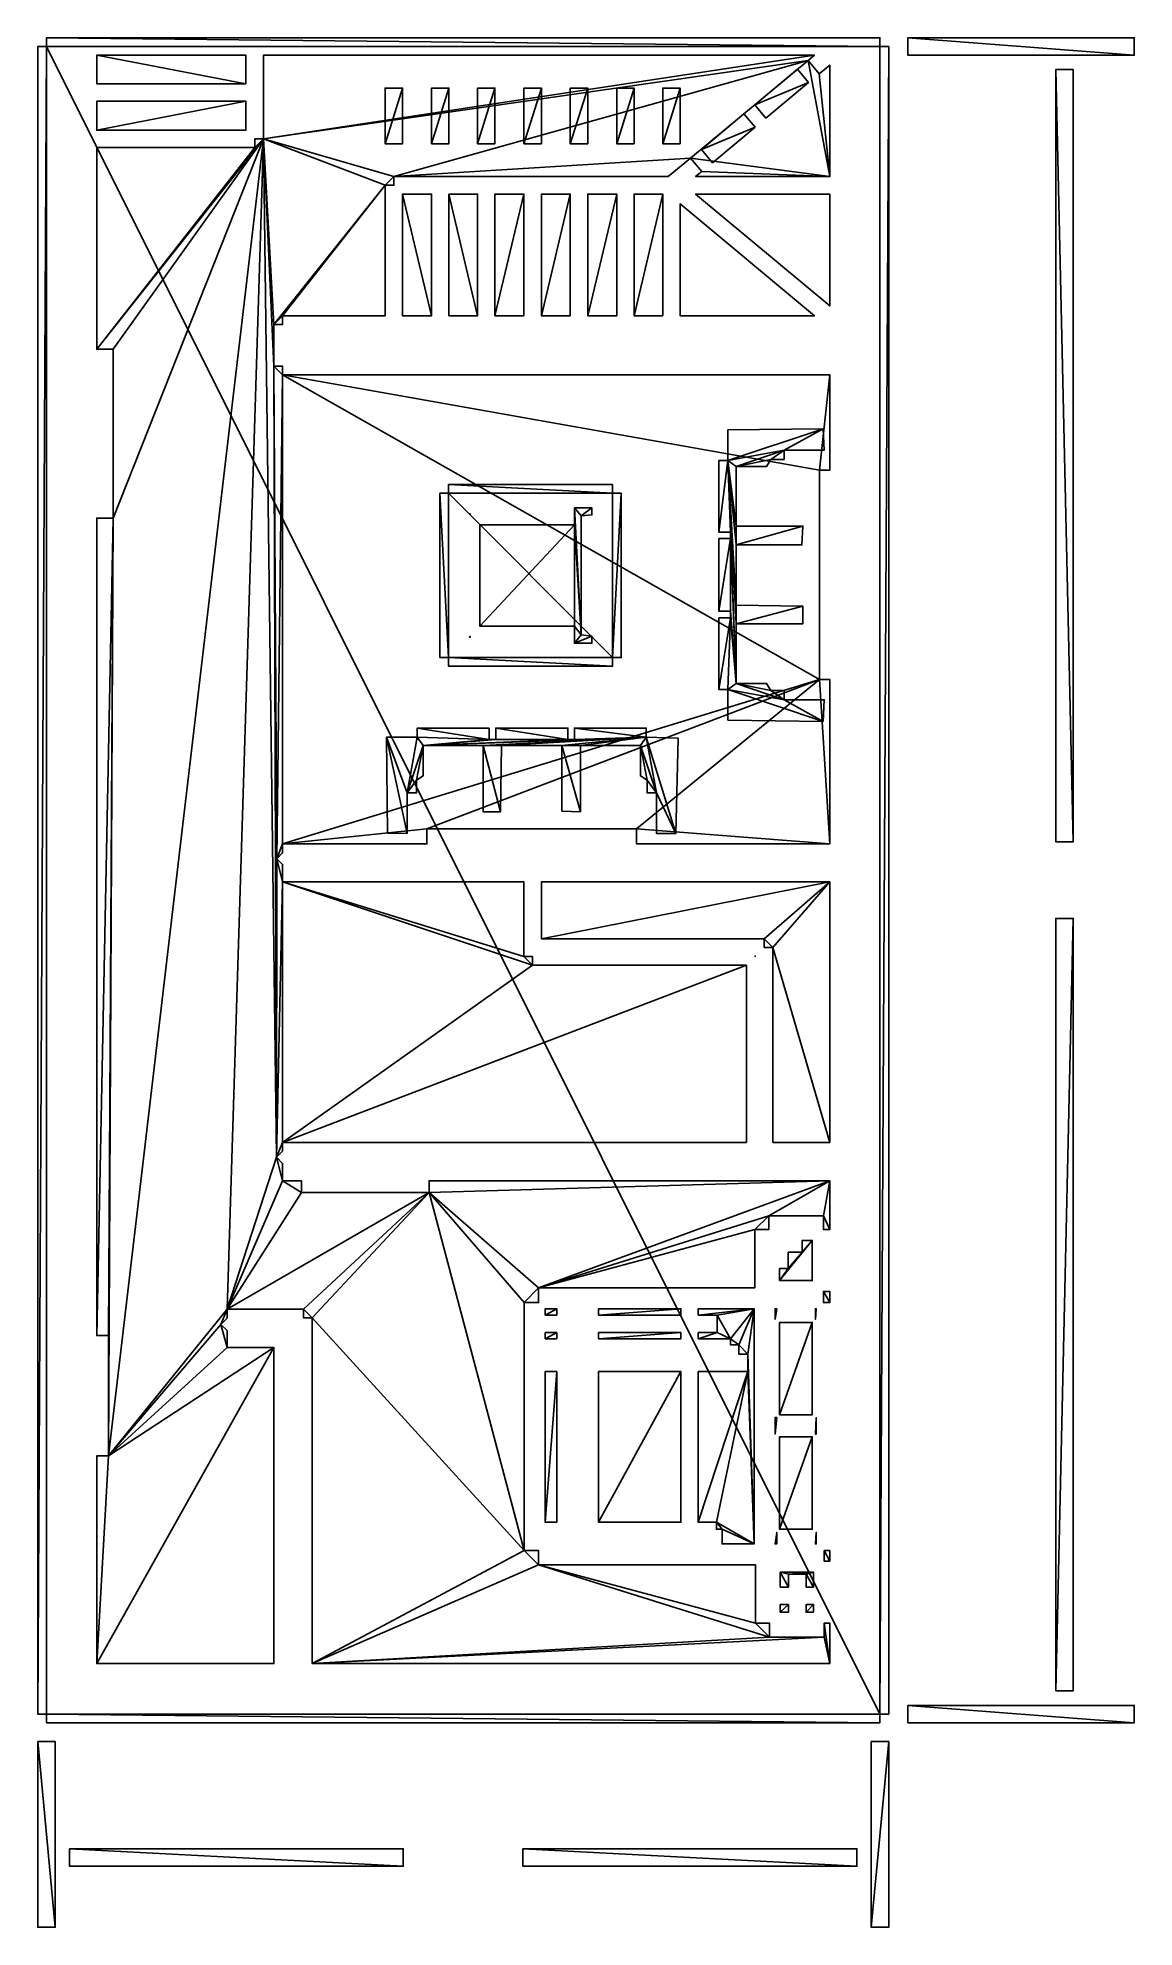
# Model space of a CAD drawing. Header units: inches. Extents: x 117 to 494, y 79 to 729.
import ezdxf

# ---------------------------------------------------------------- set-up
doc = ezdxf.new("R2010")
doc.units = ezdxf.units.IN

msp = doc.modelspace()

# ---------------------------------------------------------------- linework, layer by layer
for points in [[(119.8, 729), (406.6, 729), (406.6, 726)], [(119.8, 726), (119.8, 729), (406.6, 726)], [(406.6, 726, 120), (406.6, 729, 120), (119.8, 729, 120)], [(406.6, 726, 120), (119.8, 729, 120), (119.8, 726, 120)], [(119.8, 726, 120), (119.8, 729, 120), (119.8, 726)], [(119.8, 726), (119.8, 729, 120), (119.8, 729)], [(119.8, 729, 120), (406.6, 729, 120), (119.8, 729)], [(119.8, 729), (406.6, 729, 120), (406.6, 729)], [(406.6, 729, 120), (406.6, 726, 120), (406.6, 729)], [(406.6, 729), (406.6, 726, 120), (406.6, 726)], [(494.08, 723), (416.2, 723), (416.2, 729)], [(416.2, 729), (494.08, 729), (494.08, 723)], [(416.2, 729, 120), (416.2, 723, 120), (494.08, 723, 120)], [(494.08, 723, 120), (494.08, 729, 120), (416.2, 729, 120)], [(416.2, 729, 120), (494.08, 729, 120), (416.2, 729)], [(416.2, 729), (494.08, 729, 120), (494.08, 729)], [(416.2, 723, 120), (416.2, 729, 120), (416.2, 723)], [(416.2, 723), (416.2, 729, 120), (416.2, 729)], [(494.08, 729, 120), (494.08, 723, 120), (494.08, 729)], [(494.08, 729), (494.08, 723, 120), (494.08, 723)], [(116.8, 152.28), (116.8, 726), (119.8, 726)], [(119.8, 152.28), (116.8, 152.28), (119.8, 726)], [(119.8, 726, 120), (116.8, 726, 120), (116.8, 152.28, 120)], [(119.8, 726, 120), (116.8, 152.28, 120), (119.8, 152.28, 120)], [(116.8, 726, 120), (119.8, 726, 120), (116.8, 726)], [(116.8, 726), (119.8, 726, 120), (119.8, 726)], [(116.8, 152.28, 120), (116.8, 726, 120), (116.8, 152.28)], [(116.8, 152.28), (116.8, 726, 120), (116.8, 726)], [(406.6, 152.28), (119.8, 152.28), (119.8, 726)], [(119.8, 726), (406.6, 726), (406.6, 152.28)], [(119.8, 726, 120), (119.8, 152.28, 120), (406.6, 152.28, 120)], [(406.6, 152.28, 120), (406.6, 726, 120), (119.8, 726, 120)], [(137.08, 723), (188.44, 723), (188.44, 713.16)], [(188.44, 713.16), (137.08, 713.16), (137.08, 723)], [(188.44, 713.16, 120), (188.44, 723, 120), (137.08, 723, 120)], [(137.08, 723, 120), (137.08, 713.16, 120), (188.44, 713.16, 120)], [(137.08, 723, 120), (188.44, 723, 120), (137.08, 723)], [(137.08, 723), (188.44, 723, 120), (188.44, 723)], [(137.08, 713.16, 120), (137.08, 723, 120), (137.08, 713.16)], [(137.08, 713.16), (137.08, 723, 120), (137.08, 723)], [(188.44, 723, 120), (188.44, 713.16, 120), (188.44, 723)], [(188.44, 723), (188.44, 713.16, 120), (188.44, 713.16)], [(194.44, 694.2), (194.44, 723), (384.02, 723)], [(194.44, 694.2), (384.02, 723), (381.88, 721.23)], [(384.02, 723, 120), (194.44, 723, 120), (194.44, 694.2, 120)], [(381.88, 721.23, 120), (384.02, 723, 120), (194.44, 694.2, 120)], [(194.44, 694.2, 120), (194.44, 723, 120), (194.44, 694.2)], [(194.44, 694.2), (194.44, 723, 120), (194.44, 723)], [(194.44, 723, 120), (384.02, 723, 120), (194.44, 723)], [(194.44, 723), (384.02, 723, 120), (384.02, 723)], [(384.02, 723, 120), (381.88, 721.23, 120), (384.02, 723)], [(384.02, 723), (381.88, 721.23, 120), (381.88, 721.23)], [(409.6, 726), (409.6, 152.28), (406.6, 152.28)], [(406.6, 726), (409.6, 726), (406.6, 152.28)], [(406.6, 152.28, 120), (409.6, 152.28, 120), (409.6, 726, 120)], [(406.6, 152.28, 120), (409.6, 726, 120), (406.6, 726, 120)], [(406.6, 726, 120), (409.6, 726, 120), (406.6, 726)], [(406.6, 726), (409.6, 726, 120), (409.6, 726)], [(409.6, 726, 120), (409.6, 152.28, 120), (409.6, 726)], [(409.6, 726), (409.6, 152.28, 120), (409.6, 152.28)], [(494.08, 723, 120), (416.2, 723, 120), (494.08, 723)], [(494.08, 723), (416.2, 723, 120), (416.2, 723)], [(194.44, 694.2), (381.88, 721.23), (239.32, 681.24)], [(239.32, 681.24, 120), (381.88, 721.23, 120), (194.44, 694.2, 120)], [(381.88, 721.23), (341.44, 687.63), (239.32, 681.24)], [(239.32, 681.24, 120), (341.44, 687.63, 120), (381.88, 721.23, 120)], [(381.88, 721.23), (389.32, 681.24), (341.44, 687.63)], [(341.44, 687.63, 120), (389.32, 681.24, 120), (381.88, 721.23, 120)], [(363.52, 705.98), (378.16, 718.22), (382, 713.62)], [(382, 713.62, 120), (378.16, 718.22, 120), (363.52, 705.98, 120)], [(363.52, 705.98, 120), (378.16, 718.22, 120), (363.52, 705.98)], [(363.52, 705.98), (378.16, 718.22, 120), (378.16, 718.22)], [(378.16, 718.22, 120), (382, 713.62, 120), (378.16, 718.22)], [(378.16, 718.22), (382, 713.62, 120), (382, 713.62)], [(381.88, 721.23), (385.72, 716.61), (389.32, 681.24)], [(389.32, 681.24, 120), (385.72, 716.61, 120), (381.88, 721.23, 120)], [(381.88, 721.23, 120), (385.72, 716.61, 120), (381.88, 721.23)], [(381.88, 721.23), (385.72, 716.61, 120), (385.72, 716.61)], [(385.72, 716.61), (389.32, 719.61), (389.32, 681.24)], [(389.32, 681.24, 120), (389.32, 719.61, 120), (385.72, 716.61, 120)], [(385.72, 716.61, 120), (389.32, 719.61, 120), (385.72, 716.61)], [(385.72, 716.61), (389.32, 719.61, 120), (389.32, 719.61)], [(389.32, 719.61, 120), (389.32, 681.24, 120), (389.32, 719.61)], [(389.32, 719.61), (389.32, 681.24, 120), (389.32, 681.24)], [(473.08, 452.4), (467.08, 452.4), (467.08, 718.08)], [(467.08, 718.08), (473.08, 718.08), (473.08, 452.4)], [(467.08, 718.08, 120), (467.08, 452.4, 120), (473.08, 452.4, 120)], [(473.08, 452.4, 120), (473.08, 718.08, 120), (467.08, 718.08, 120)], [(467.08, 718.08, 120), (473.08, 718.08, 120), (467.08, 718.08)], [(467.08, 718.08), (473.08, 718.08, 120), (473.08, 718.08)], [(467.08, 452.4, 120), (467.08, 718.08, 120), (467.08, 452.4)], [(467.08, 452.4), (467.08, 718.08, 120), (467.08, 718.08)], [(473.08, 718.08, 120), (473.08, 452.4, 120), (473.08, 718.08)], [(473.08, 718.08), (473.08, 452.4, 120), (473.08, 452.4)], [(188.44, 713.16, 120), (137.08, 713.16, 120), (188.44, 713.16)], [(188.44, 713.16), (137.08, 713.16, 120), (137.08, 713.16)], [(242.32, 711.72), (242.32, 692.52), (236.32, 692.52)], [(236.32, 692.52), (236.32, 711.72), (242.32, 711.72)], [(236.32, 692.52, 120), (242.32, 692.52, 120), (242.32, 711.72, 120)], [(242.32, 711.72, 120), (236.32, 711.72, 120), (236.32, 692.52, 120)], [(236.32, 692.52, 120), (236.32, 711.72, 120), (236.32, 692.52)], [(236.32, 692.52), (236.32, 711.72, 120), (236.32, 711.72)], [(236.32, 711.72, 120), (242.32, 711.72, 120), (236.32, 711.72)], [(236.32, 711.72), (242.32, 711.72, 120), (242.32, 711.72)], [(242.32, 711.72, 120), (242.32, 692.52, 120), (242.32, 711.72)], [(242.32, 711.72), (242.32, 692.52, 120), (242.32, 692.52)], [(258.28, 711.72), (258.28, 692.52), (252.28, 692.52)], [(252.28, 692.52), (252.28, 711.72), (258.28, 711.72)], [(252.28, 692.52, 120), (258.28, 692.52, 120), (258.28, 711.72, 120)], [(258.28, 711.72, 120), (252.28, 711.72, 120), (252.28, 692.52, 120)], [(252.28, 692.52, 120), (252.28, 711.72, 120), (252.28, 692.52)], [(252.28, 692.52), (252.28, 711.72, 120), (252.28, 711.72)], [(252.28, 711.72, 120), (258.28, 711.72, 120), (252.28, 711.72)], [(252.28, 711.72), (258.28, 711.72, 120), (258.28, 711.72)], [(258.28, 711.72, 120), (258.28, 692.52, 120), (258.28, 711.72)], [(258.28, 711.72), (258.28, 692.52, 120), (258.28, 692.52)], [(274.12, 711.72), (274.12, 692.52), (268.12, 692.52)], [(268.12, 692.52), (268.12, 711.72), (274.12, 711.72)], [(268.12, 692.52, 120), (274.12, 692.52, 120), (274.12, 711.72, 120)], [(274.12, 711.72, 120), (268.12, 711.72, 120), (268.12, 692.52, 120)], [(268.12, 692.52, 120), (268.12, 711.72, 120), (268.12, 692.52)], [(268.12, 692.52), (268.12, 711.72, 120), (268.12, 711.72)], [(268.12, 711.72, 120), (274.12, 711.72, 120), (268.12, 711.72)], [(268.12, 711.72), (274.12, 711.72, 120), (274.12, 711.72)], [(274.12, 711.72, 120), (274.12, 692.52, 120), (274.12, 711.72)], [(274.12, 711.72), (274.12, 692.52, 120), (274.12, 692.52)], [(290.08, 711.72), (290.08, 692.52), (284.08, 692.52)], [(284.08, 692.52), (284.08, 711.72), (290.08, 711.72)], [(284.08, 692.52, 120), (290.08, 692.52, 120), (290.08, 711.72, 120)], [(290.08, 711.72, 120), (284.08, 711.72, 120), (284.08, 692.52, 120)], [(284.08, 692.52, 120), (284.08, 711.72, 120), (284.08, 692.52)], [(284.08, 692.52), (284.08, 711.72, 120), (284.08, 711.72)], [(284.08, 711.72, 120), (290.08, 711.72, 120), (284.08, 711.72)], [(284.08, 711.72), (290.08, 711.72, 120), (290.08, 711.72)], [(290.08, 711.72, 120), (290.08, 692.52, 120), (290.08, 711.72)], [(290.08, 711.72), (290.08, 692.52, 120), (290.08, 692.52)], [(306.04, 711.72), (306.04, 692.52), (300.04, 692.52)], [(300.04, 692.52), (300.04, 711.72), (306.04, 711.72)], [(300.04, 692.52, 120), (306.04, 692.52, 120), (306.04, 711.72, 120)], [(306.04, 711.72, 120), (300.04, 711.72, 120), (300.04, 692.52, 120)], [(300.04, 692.52, 120), (300.04, 711.72, 120), (300.04, 692.52)], [(300.04, 692.52), (300.04, 711.72, 120), (300.04, 711.72)], [(300.04, 711.72, 120), (306.04, 711.72, 120), (300.04, 711.72)], [(300.04, 711.72), (306.04, 711.72, 120), (306.04, 711.72)], [(306.04, 711.72, 120), (306.04, 692.52, 120), (306.04, 711.72)], [(306.04, 711.72), (306.04, 692.52, 120), (306.04, 692.52)], [(322, 711.72), (322, 692.52), (316, 692.52)], [(316, 692.52), (316, 711.72), (322, 711.72)], [(316, 692.52, 120), (322, 692.52, 120), (322, 711.72, 120)], [(322, 711.72, 120), (316, 711.72, 120), (316, 692.52, 120)], [(316, 692.52, 120), (316, 711.72, 120), (316, 692.52)], [(316, 692.52), (316, 711.72, 120), (316, 711.72)], [(316, 711.72, 120), (322, 711.72, 120), (316, 711.72)], [(316, 711.72), (322, 711.72, 120), (322, 711.72)], [(322, 711.72, 120), (322, 692.52, 120), (322, 711.72)], [(322, 711.72), (322, 692.52, 120), (322, 692.52)], [(337.84, 711.72), (337.84, 692.52), (331.84, 692.52)], [(331.84, 692.52), (331.84, 711.72), (337.84, 711.72)], [(331.84, 692.52, 120), (337.84, 692.52, 120), (337.84, 711.72, 120)], [(337.84, 711.72, 120), (331.84, 711.72, 120), (331.84, 692.52, 120)], [(331.84, 692.52, 120), (331.84, 711.72, 120), (331.84, 692.52)], [(331.84, 692.52), (331.84, 711.72, 120), (331.84, 711.72)], [(331.84, 711.72, 120), (337.84, 711.72, 120), (331.84, 711.72)], [(331.84, 711.72), (337.84, 711.72, 120), (337.84, 711.72)], [(337.84, 711.72, 120), (337.84, 692.52, 120), (337.84, 711.72)], [(337.84, 711.72), (337.84, 692.52, 120), (337.84, 692.52)], [(382, 713.62), (367.36, 701.38), (363.52, 705.98)], [(363.52, 705.98, 120), (367.36, 701.38, 120), (382, 713.62, 120)], [(382, 713.62, 120), (367.36, 701.38, 120), (382, 713.62)], [(382, 713.62), (367.36, 701.38, 120), (367.36, 701.38)], [(137.08, 697.2), (137.08, 707.16), (188.44, 707.16)], [(188.44, 707.16), (188.44, 697.2), (137.08, 697.2)], [(188.44, 707.16, 120), (137.08, 707.16, 120), (137.08, 697.2, 120)], [(137.08, 697.2, 120), (188.44, 697.2, 120), (188.44, 707.16, 120)], [(137.08, 697.2, 120), (137.08, 707.16, 120), (137.08, 697.2)], [(137.08, 697.2), (137.08, 707.16, 120), (137.08, 707.16)], [(137.08, 707.16, 120), (188.44, 707.16, 120), (137.08, 707.16)], [(137.08, 707.16), (188.44, 707.16, 120), (188.44, 707.16)], [(188.44, 707.16, 120), (188.44, 697.2, 120), (188.44, 707.16)], [(188.44, 707.16), (188.44, 697.2, 120), (188.44, 697.2)], [(345.16, 690.62), (359.8, 702.86), (363.64, 698.26)], [(363.64, 698.26, 120), (359.8, 702.86, 120), (345.16, 690.62, 120)], [(345.16, 690.62, 120), (359.8, 702.86, 120), (345.16, 690.62)], [(345.16, 690.62), (359.8, 702.86, 120), (359.8, 702.86)], [(359.8, 702.86, 120), (363.64, 698.26, 120), (359.8, 702.86)], [(359.8, 702.86), (363.64, 698.26, 120), (363.64, 698.26)], [(367.36, 701.38, 120), (363.52, 705.98, 120), (367.36, 701.38)], [(367.36, 701.38), (363.52, 705.98, 120), (363.52, 705.98)], [(188.44, 697.2, 120), (137.08, 697.2, 120), (188.44, 697.2)], [(188.44, 697.2), (137.08, 697.2, 120), (137.08, 697.2)], [(363.64, 698.26), (349, 686.02), (345.16, 690.62)], [(345.16, 690.62, 120), (349, 686.02, 120), (363.64, 698.26, 120)], [(363.64, 698.26, 120), (349, 686.02, 120), (363.64, 698.26)], [(363.64, 698.26), (349, 686.02, 120), (349, 686.02)], [(137.08, 621.84), (191.44, 691.2), (194.44, 694.2)], [(142.72, 621.84), (137.08, 621.84), (194.44, 694.2)], [(194.44, 694.2, 120), (191.44, 691.2, 120), (137.08, 621.84, 120)], [(194.44, 694.2, 120), (137.08, 621.84, 120), (142.72, 621.84, 120)], [(137.08, 621.84), (137.08, 691.2), (191.44, 691.2)], [(191.44, 691.2, 120), (137.08, 691.2, 120), (137.08, 621.84, 120)], [(137.08, 691.2, 120), (191.44, 691.2, 120), (137.08, 691.2)], [(137.08, 691.2), (191.44, 691.2, 120), (191.44, 691.2)], [(137.08, 621.84, 120), (137.08, 691.2, 120), (137.08, 621.84)], [(137.08, 621.84), (137.08, 691.2, 120), (137.08, 691.2)], [(141.16, 241.08), (142.72, 563.76), (194.44, 694.2)], [(181.96, 291.6), (141.16, 241.08), (194.44, 694.2)], [(194.44, 694.2, 120), (142.72, 563.76, 120), (141.16, 241.08, 120)], [(194.44, 694.2, 120), (141.16, 241.08, 120), (181.96, 291.6, 120)], [(142.72, 563.76), (142.72, 621.84), (194.44, 694.2)], [(194.44, 694.2, 120), (142.72, 621.84, 120), (142.72, 563.76, 120)], [(181.96, 291.6), (194.44, 694.2), (198.92, 343.84)], [(198.92, 343.84, 120), (194.44, 694.2, 120), (181.96, 291.6, 120)], [(191.44, 691.2), (191.44, 694.2), (194.44, 694.2)], [(194.44, 694.2, 120), (191.44, 694.2, 120), (191.44, 691.2, 120)], [(191.44, 694.2, 120), (194.44, 694.2, 120), (191.44, 694.2)], [(191.44, 694.2), (194.44, 694.2, 120), (194.44, 694.2)], [(191.44, 691.2, 120), (191.44, 694.2, 120), (191.44, 691.2)], [(191.44, 691.2), (191.44, 694.2, 120), (191.44, 694.2)], [(194.44, 694.2), (239.32, 681.24), (236.32, 678.24)], [(194.44, 694.2), (236.32, 678.24), (198.04, 630.36)], [(194.44, 694.2), (198.04, 630.36), (198.04, 616.08)], [(194.44, 694.2), (198.04, 616.08), (198.92, 343.84)], [(236.32, 678.24, 120), (239.32, 681.24, 120), (194.44, 694.2, 120)], [(198.04, 630.36, 120), (236.32, 678.24, 120), (194.44, 694.2, 120)], [(198.04, 616.08, 120), (198.04, 630.36, 120), (194.44, 694.2, 120)], [(198.92, 343.84, 120), (198.04, 616.08, 120), (194.44, 694.2, 120)], [(242.32, 692.52, 120), (236.32, 692.52, 120), (242.32, 692.52)], [(242.32, 692.52), (236.32, 692.52, 120), (236.32, 692.52)], [(258.28, 692.52, 120), (252.28, 692.52, 120), (258.28, 692.52)], [(258.28, 692.52), (252.28, 692.52, 120), (252.28, 692.52)], [(274.12, 692.52, 120), (268.12, 692.52, 120), (274.12, 692.52)], [(274.12, 692.52), (268.12, 692.52, 120), (268.12, 692.52)], [(290.08, 692.52, 120), (284.08, 692.52, 120), (290.08, 692.52)], [(290.08, 692.52), (284.08, 692.52, 120), (284.08, 692.52)], [(306.04, 692.52, 120), (300.04, 692.52, 120), (306.04, 692.52)], [(306.04, 692.52), (300.04, 692.52, 120), (300.04, 692.52)], [(322, 692.52, 120), (316, 692.52, 120), (322, 692.52)], [(322, 692.52), (316, 692.52, 120), (316, 692.52)], [(337.84, 692.52, 120), (331.84, 692.52, 120), (337.84, 692.52)], [(337.84, 692.52), (331.84, 692.52, 120), (331.84, 692.52)], [(349, 686.02, 120), (345.16, 690.62, 120), (349, 686.02)], [(349, 686.02), (345.16, 690.62, 120), (345.16, 690.62)], [(341.44, 687.63), (333.76, 681.24), (239.32, 681.24)], [(239.32, 681.24, 120), (333.76, 681.24, 120), (341.44, 687.63, 120)], [(341.44, 687.63, 120), (333.76, 681.24, 120), (341.44, 687.63)], [(341.44, 687.63), (333.76, 681.24, 120), (333.76, 681.24)], [(389.32, 681.24), (345.28, 683.01), (341.44, 687.63)], [(341.44, 687.63, 120), (345.28, 683.01, 120), (389.32, 681.24, 120)], [(345.28, 683.01, 120), (341.44, 687.63, 120), (345.28, 683.01)], [(345.28, 683.01), (341.44, 687.63, 120), (341.44, 687.63)], [(389.32, 681.24), (343.14, 681.24), (345.28, 683.01)], [(345.28, 683.01, 120), (343.14, 681.24, 120), (389.32, 681.24, 120)], [(343.14, 681.24, 120), (345.28, 683.01, 120), (343.14, 681.24)], [(343.14, 681.24), (345.28, 683.01, 120), (345.28, 683.01)], [(236.32, 678.24), (201.04, 633.36), (198.04, 630.36)], [(198.04, 630.36, 120), (201.04, 633.36, 120), (236.32, 678.24, 120)], [(236.32, 678.24), (236.32, 633.36), (201.04, 633.36)], [(201.04, 633.36, 120), (236.32, 633.36, 120), (236.32, 678.24, 120)], [(239.32, 681.24), (239.32, 678.24), (236.32, 678.24)], [(236.32, 678.24, 120), (239.32, 678.24, 120), (239.32, 681.24, 120)], [(236.32, 678.24, 120), (236.32, 633.36, 120), (236.32, 678.24)], [(236.32, 678.24), (236.32, 633.36, 120), (236.32, 633.36)], [(239.32, 678.24, 120), (236.32, 678.24, 120), (239.32, 678.24)], [(239.32, 678.24), (236.32, 678.24, 120), (236.32, 678.24)], [(239.32, 681.24, 120), (239.32, 678.24, 120), (239.32, 681.24)], [(239.32, 681.24), (239.32, 678.24, 120), (239.32, 678.24)], [(333.76, 681.24, 120), (239.32, 681.24, 120), (333.76, 681.24)], [(333.76, 681.24), (239.32, 681.24, 120), (239.32, 681.24)], [(389.32, 681.24, 120), (343.14, 681.24, 120), (389.32, 681.24)], [(389.32, 681.24), (343.14, 681.24, 120), (343.14, 681.24)], [(252.28, 633.36), (242.32, 633.36), (242.32, 675.24)], [(242.32, 675.24), (252.28, 675.24), (252.28, 633.36)], [(242.32, 675.24, 120), (242.32, 633.36, 120), (252.28, 633.36, 120)], [(252.28, 633.36, 120), (252.28, 675.24, 120), (242.32, 675.24, 120)], [(242.32, 633.36, 120), (242.32, 675.24, 120), (242.32, 633.36)], [(242.32, 633.36), (242.32, 675.24, 120), (242.32, 675.24)], [(242.32, 675.24, 120), (252.28, 675.24, 120), (242.32, 675.24)], [(242.32, 675.24), (252.28, 675.24, 120), (252.28, 675.24)], [(252.28, 675.24, 120), (252.28, 633.36, 120), (252.28, 675.24)], [(252.28, 675.24), (252.28, 633.36, 120), (252.28, 633.36)], [(268.12, 633.36), (258.28, 633.36), (258.28, 675.24)], [(258.28, 675.24), (268.12, 675.24), (268.12, 633.36)], [(258.28, 675.24, 120), (258.28, 633.36, 120), (268.12, 633.36, 120)], [(268.12, 633.36, 120), (268.12, 675.24, 120), (258.28, 675.24, 120)], [(258.28, 633.36, 120), (258.28, 675.24, 120), (258.28, 633.36)], [(258.28, 633.36), (258.28, 675.24, 120), (258.28, 675.24)], [(258.28, 675.24, 120), (268.12, 675.24, 120), (258.28, 675.24)], [(258.28, 675.24), (268.12, 675.24, 120), (268.12, 675.24)], [(268.12, 675.24, 120), (268.12, 633.36, 120), (268.12, 675.24)], [(268.12, 675.24), (268.12, 633.36, 120), (268.12, 633.36)], [(274.12, 633.36), (274.12, 675.24), (284.08, 675.24)], [(284.08, 675.24), (284.08, 633.36), (274.12, 633.36)], [(284.08, 675.24, 120), (274.12, 675.24, 120), (274.12, 633.36, 120)], [(274.12, 633.36, 120), (284.08, 633.36, 120), (284.08, 675.24, 120)], [(274.12, 633.36, 120), (274.12, 675.24, 120), (274.12, 633.36)], [(274.12, 633.36), (274.12, 675.24, 120), (274.12, 675.24)], [(274.12, 675.24, 120), (284.08, 675.24, 120), (274.12, 675.24)], [(274.12, 675.24), (284.08, 675.24, 120), (284.08, 675.24)], [(284.08, 675.24, 120), (284.08, 633.36, 120), (284.08, 675.24)], [(284.08, 675.24), (284.08, 633.36, 120), (284.08, 633.36)], [(290.08, 633.36), (290.08, 675.24), (300.04, 675.24)], [(300.04, 675.24), (300.04, 633.36), (290.08, 633.36)], [(300.04, 675.24, 120), (290.08, 675.24, 120), (290.08, 633.36, 120)], [(290.08, 633.36, 120), (300.04, 633.36, 120), (300.04, 675.24, 120)], [(290.08, 633.36, 120), (290.08, 675.24, 120), (290.08, 633.36)], [(290.08, 633.36), (290.08, 675.24, 120), (290.08, 675.24)], [(290.08, 675.24, 120), (300.04, 675.24, 120), (290.08, 675.24)], [(290.08, 675.24), (300.04, 675.24, 120), (300.04, 675.24)], [(300.04, 675.24, 120), (300.04, 633.36, 120), (300.04, 675.24)], [(300.04, 675.24), (300.04, 633.36, 120), (300.04, 633.36)], [(316, 675.24), (316, 633.36), (306.04, 633.36)], [(306.04, 633.36), (306.04, 675.24), (316, 675.24)], [(306.04, 633.36, 120), (316, 633.36, 120), (316, 675.24, 120)], [(316, 675.24, 120), (306.04, 675.24, 120), (306.04, 633.36, 120)], [(306.04, 675.24, 120), (316, 675.24, 120), (306.04, 675.24)], [(306.04, 675.24), (316, 675.24, 120), (316, 675.24)], [(306.04, 633.36, 120), (306.04, 675.24, 120), (306.04, 633.36)], [(306.04, 633.36), (306.04, 675.24, 120), (306.04, 675.24)], [(316, 675.24, 120), (316, 633.36, 120), (316, 675.24)], [(316, 675.24), (316, 633.36, 120), (316, 633.36)], [(331.84, 675.24), (331.84, 633.36), (322, 633.36)], [(322, 633.36), (322, 675.24), (331.84, 675.24)], [(322, 633.36, 120), (331.84, 633.36, 120), (331.84, 675.24, 120)], [(331.84, 675.24, 120), (322, 675.24, 120), (322, 633.36, 120)], [(322, 675.24, 120), (331.84, 675.24, 120), (322, 675.24)], [(322, 675.24), (331.84, 675.24, 120), (331.84, 675.24)], [(322, 633.36, 120), (322, 675.24, 120), (322, 633.36)], [(322, 633.36), (322, 675.24, 120), (322, 675.24)], [(331.84, 675.24, 120), (331.84, 633.36, 120), (331.84, 675.24)], [(331.84, 675.24), (331.84, 633.36, 120), (331.84, 633.36)], [(384.03, 633.36), (337.84, 633.36), (337.84, 671.84)], [(337.84, 671.84, 120), (337.84, 633.36, 120), (384.03, 633.36, 120)], [(337.84, 633.36, 120), (337.84, 671.84, 120), (337.84, 633.36)], [(337.84, 633.36), (337.84, 671.84, 120), (337.84, 671.84)], [(337.84, 671.84, 120), (384.03, 633.36, 120), (337.84, 671.84)], [(337.84, 671.84), (384.03, 633.36, 120), (384.03, 633.36)], [(343.13, 675.24), (389.32, 675.24), (389.32, 636.76)], [(389.32, 636.76, 120), (389.32, 675.24, 120), (343.13, 675.24, 120)], [(343.13, 675.24, 120), (389.32, 675.24, 120), (343.13, 675.24)], [(343.13, 675.24), (389.32, 675.24, 120), (389.32, 675.24)], [(389.32, 636.76, 120), (343.13, 675.24, 120), (389.32, 636.76)], [(389.32, 636.76), (343.13, 675.24, 120), (343.13, 675.24)], [(389.32, 675.24, 120), (389.32, 636.76, 120), (389.32, 675.24)], [(389.32, 675.24), (389.32, 636.76, 120), (389.32, 636.76)], [(201.04, 633.36), (201.04, 630.36), (198.04, 630.36)], [(198.04, 630.36, 120), (201.04, 630.36, 120), (201.04, 633.36, 120)], [(201.04, 633.36, 120), (201.04, 630.36, 120), (201.04, 633.36)], [(201.04, 633.36), (201.04, 630.36, 120), (201.04, 630.36)], [(236.32, 633.36, 120), (201.04, 633.36, 120), (236.32, 633.36)], [(236.32, 633.36), (201.04, 633.36, 120), (201.04, 633.36)], [(252.28, 633.36, 120), (242.32, 633.36, 120), (252.28, 633.36)], [(252.28, 633.36), (242.32, 633.36, 120), (242.32, 633.36)], [(268.12, 633.36, 120), (258.28, 633.36, 120), (268.12, 633.36)], [(268.12, 633.36), (258.28, 633.36, 120), (258.28, 633.36)], [(284.08, 633.36, 120), (274.12, 633.36, 120), (284.08, 633.36)], [(284.08, 633.36), (274.12, 633.36, 120), (274.12, 633.36)], [(300.04, 633.36, 120), (290.08, 633.36, 120), (300.04, 633.36)], [(300.04, 633.36), (290.08, 633.36, 120), (290.08, 633.36)], [(316, 633.36, 120), (306.04, 633.36, 120), (316, 633.36)], [(316, 633.36), (306.04, 633.36, 120), (306.04, 633.36)], [(331.84, 633.36, 120), (322, 633.36, 120), (331.84, 633.36)], [(331.84, 633.36), (322, 633.36, 120), (322, 633.36)], [(384.03, 633.36, 120), (337.84, 633.36, 120), (384.03, 633.36)], [(384.03, 633.36), (337.84, 633.36, 120), (337.84, 633.36)], [(198.04, 630.36, 120), (198.04, 616.08, 120), (198.04, 630.36)], [(198.04, 630.36), (198.04, 616.08, 120), (198.04, 616.08)], [(201.04, 630.36, 120), (198.04, 630.36, 120), (201.04, 630.36)], [(201.04, 630.36), (198.04, 630.36, 120), (198.04, 630.36)], [(142.72, 621.84, 120), (137.08, 621.84, 120), (142.72, 621.84)], [(142.72, 621.84), (137.08, 621.84, 120), (137.08, 621.84)], [(142.72, 563.76, 120), (142.72, 621.84, 120), (142.72, 563.76)], [(142.72, 563.76), (142.72, 621.84, 120), (142.72, 621.84)], [(198.04, 616.08), (201.04, 616.08), (201.04, 613.08)], [(198.04, 616.08), (201.04, 613.08), (199.06, 446.54)], [(198.04, 616.08), (199.06, 446.54), (198.92, 343.84)], [(201.04, 613.08, 120), (201.04, 616.08, 120), (198.04, 616.08, 120)], [(199.06, 446.54, 120), (201.04, 613.08, 120), (198.04, 616.08, 120)], [(198.92, 343.84, 120), (199.06, 446.54, 120), (198.04, 616.08, 120)], [(198.04, 616.08, 120), (201.04, 616.08, 120), (198.04, 616.08)], [(198.04, 616.08), (201.04, 616.08, 120), (201.04, 616.08)], [(201.04, 613.08), (201.04, 451.68), (199.06, 446.54)], [(199.06, 446.54, 120), (201.04, 451.68, 120), (201.04, 613.08, 120)], [(201.04, 616.08, 120), (201.04, 613.08, 120), (201.04, 616.08)], [(201.04, 616.08), (201.04, 613.08, 120), (201.04, 613.08)], [(201.04, 613.08), (389.32, 613.08), (385.84, 580.2)], [(201.04, 613.08), (385.84, 580.2), (385.84, 508.2)], [(201.04, 613.08), (385.84, 508.2), (201.04, 451.68)], [(385.84, 580.2, 120), (389.32, 613.08, 120), (201.04, 613.08, 120)], [(385.84, 508.2, 120), (385.84, 580.2, 120), (201.04, 613.08, 120)], [(201.04, 451.68, 120), (385.84, 508.2, 120), (201.04, 613.08, 120)], [(201.04, 613.08, 120), (389.32, 613.08, 120), (201.04, 613.08)], [(201.04, 613.08), (389.32, 613.08, 120), (389.32, 613.08)], [(389.32, 613.08), (389.32, 580.2), (385.84, 580.2)], [(385.84, 580.2, 120), (389.32, 580.2, 120), (389.32, 613.08, 120)], [(389.32, 613.08, 120), (389.32, 580.2, 120), (389.32, 613.08)], [(389.32, 613.08), (389.32, 580.2, 120), (389.32, 580.2)], [(354.28, 583.56), (354.28, 594.12), (387.04, 594.48)], [(354.28, 583.56), (387.04, 594.48), (373.6, 587.16)], [(387.04, 594.48, 120), (354.28, 594.12, 120), (354.28, 583.56, 120)], [(373.6, 587.16, 120), (387.04, 594.48, 120), (354.28, 583.56, 120)], [(354.28, 594.12, 120), (387.04, 594.48, 120), (354.28, 594.12)], [(354.28, 594.12), (387.04, 594.48, 120), (387.04, 594.48)], [(354.28, 583.56, 120), (354.28, 594.12, 120), (354.28, 583.56)], [(354.28, 583.56), (354.28, 594.12, 120), (354.28, 594.12)], [(387.04, 594.48), (387.4, 587.16), (373.6, 587.16)], [(373.6, 587.16, 120), (387.4, 587.16, 120), (387.04, 594.48, 120)], [(387.04, 594.48, 120), (387.4, 587.16, 120), (387.04, 594.48)], [(387.04, 594.48), (387.4, 587.16, 120), (387.4, 587.16)], [(354.28, 583.56), (373.6, 587.16), (357.16, 581.52)], [(357.16, 581.52, 120), (373.6, 587.16, 120), (354.28, 583.56, 120)], [(373.6, 587.16), (369.04, 583.92), (357.16, 581.52)], [(357.16, 581.52, 120), (369.04, 583.92, 120), (373.6, 587.16, 120)], [(373.6, 587.16), (373.6, 583.92), (369.04, 583.92)], [(369.04, 583.92, 120), (373.6, 583.92, 120), (373.6, 587.16, 120)], [(387.4, 587.16, 120), (373.6, 587.16, 120), (387.4, 587.16)], [(387.4, 587.16), (373.6, 587.16, 120), (373.6, 587.16)], [(373.6, 587.16, 120), (373.6, 583.92, 120), (373.6, 587.16)], [(373.6, 587.16), (373.6, 583.92, 120), (373.6, 583.92)], [(351.16, 558.96), (351.16, 583.56), (354.28, 583.56)], [(355.12, 558.96), (351.16, 558.96), (354.28, 583.56)], [(354.28, 583.56, 120), (351.16, 583.56, 120), (351.16, 558.96, 120)], [(354.28, 583.56, 120), (351.16, 558.96, 120), (355.12, 558.96, 120)], [(351.16, 558.96, 120), (351.16, 583.56, 120), (351.16, 558.96)], [(351.16, 558.96), (351.16, 583.56, 120), (351.16, 583.56)], [(351.16, 583.56, 120), (354.28, 583.56, 120), (351.16, 583.56)], [(351.16, 583.56), (354.28, 583.56, 120), (354.28, 583.56)], [(354.28, 583.56), (357.16, 581.52), (357.16, 561)], [(354.28, 583.56), (357.16, 561), (357.16, 554.52)], [(354.28, 583.56), (357.16, 554.52), (357.16, 533.76)], [(354.28, 583.56), (357.16, 533.76), (357.16, 527.4)], [(357.16, 506.88), (355.12, 558.96), (354.28, 583.56)], [(354.28, 583.56), (357.16, 527.4), (357.16, 506.88)], [(357.16, 561, 120), (357.16, 581.52, 120), (354.28, 583.56, 120)], [(357.16, 554.52, 120), (357.16, 561, 120), (354.28, 583.56, 120)], [(357.16, 533.76, 120), (357.16, 554.52, 120), (354.28, 583.56, 120)], [(357.16, 527.4, 120), (357.16, 533.76, 120), (354.28, 583.56, 120)], [(354.28, 583.56, 120), (355.12, 558.96, 120), (357.16, 506.88, 120)], [(357.16, 506.88, 120), (357.16, 527.4, 120), (354.28, 583.56, 120)], [(369.04, 583.92), (367.6, 581.52), (357.16, 581.52)], [(357.16, 581.52, 120), (367.6, 581.52, 120), (369.04, 583.92, 120)], [(367.6, 581.52, 120), (357.16, 581.52, 120), (367.6, 581.52)], [(367.6, 581.52), (357.16, 581.52, 120), (357.16, 581.52)], [(357.16, 581.52, 120), (357.16, 561, 120), (357.16, 581.52)], [(357.16, 581.52), (357.16, 561, 120), (357.16, 561)], [(369.04, 583.92, 120), (367.6, 581.52, 120), (369.04, 583.92)], [(369.04, 583.92), (367.6, 581.52, 120), (367.6, 581.52)], [(373.6, 583.92, 120), (369.04, 583.92, 120), (373.6, 583.92)], [(373.6, 583.92), (369.04, 583.92, 120), (369.04, 583.92)], [(385.84, 580.2, 120), (385.84, 508.2, 120), (385.84, 580.2)], [(385.84, 580.2), (385.84, 508.2, 120), (385.84, 508.2)], [(389.32, 580.2, 120), (385.84, 580.2, 120), (389.32, 580.2)], [(389.32, 580.2), (385.84, 580.2, 120), (385.84, 580.2)], [(258.16, 515.76), (255.16, 515.76), (255.16, 572.28)], [(258.16, 515.76), (255.16, 572.28), (258.16, 572.28)], [(255.16, 572.28, 120), (255.16, 515.76, 120), (258.16, 515.76, 120)], [(258.16, 572.28, 120), (255.16, 572.28, 120), (258.16, 515.76, 120)], [(255.16, 572.28, 120), (258.16, 572.28, 120), (255.16, 572.28)], [(255.16, 572.28), (258.16, 572.28, 120), (258.16, 572.28)], [(255.16, 515.76, 120), (255.16, 572.28, 120), (255.16, 515.76)], [(255.16, 515.76), (255.16, 572.28, 120), (255.16, 572.28)], [(258.16, 575.28), (314.56, 575.28), (314.56, 572.28)], [(258.16, 572.28), (258.16, 575.28), (314.56, 572.28)], [(314.56, 572.28, 120), (314.56, 575.28, 120), (258.16, 575.28, 120)], [(314.56, 572.28, 120), (258.16, 575.28, 120), (258.16, 572.28, 120)], [(258.16, 572.28, 120), (258.16, 575.28, 120), (258.16, 572.28)], [(258.16, 572.28), (258.16, 575.28, 120), (258.16, 575.28)], [(258.16, 575.28, 120), (314.56, 575.28, 120), (258.16, 575.28)], [(258.16, 575.28), (314.56, 575.28, 120), (314.56, 575.28)], [(314.56, 515.76), (258.16, 515.76), (258.16, 572.28)], [(258.16, 572.28), (314.56, 572.28), (314.56, 515.76)], [(258.16, 572.28, 120), (258.16, 515.76, 120), (314.56, 515.76, 120)], [(314.56, 515.76, 120), (314.56, 572.28, 120), (258.16, 572.28, 120)], [(314.56, 575.28, 120), (314.56, 572.28, 120), (314.56, 575.28)], [(314.56, 575.28), (314.56, 572.28, 120), (314.56, 572.28)], [(317.56, 572.28), (317.56, 515.76), (314.56, 515.76)], [(314.56, 572.28), (317.56, 572.28), (314.56, 515.76)], [(314.56, 515.76, 120), (317.56, 515.76, 120), (317.56, 572.28, 120)], [(314.56, 515.76, 120), (317.56, 572.28, 120), (314.56, 572.28, 120)], [(314.56, 572.28, 120), (317.56, 572.28, 120), (314.56, 572.28)], [(314.56, 572.28), (317.56, 572.28, 120), (317.56, 572.28)], [(317.56, 572.28, 120), (317.56, 515.76, 120), (317.56, 572.28)], [(317.56, 572.28), (317.56, 515.76, 120), (317.56, 515.76)], [(301.48, 567.24), (307.48, 567.24), (303.76, 564.48)], [(301.48, 567.24), (303.76, 564.48), (303.76, 523.56)], [(301.48, 561.48), (301.48, 567.24), (303.76, 523.56)], [(303.76, 564.48, 120), (307.48, 567.24, 120), (301.48, 567.24, 120)], [(303.76, 523.56, 120), (303.76, 564.48, 120), (301.48, 567.24, 120)], [(303.76, 523.56, 120), (301.48, 567.24, 120), (301.48, 561.48, 120)], [(301.48, 567.24, 120), (307.48, 567.24, 120), (301.48, 567.24)], [(301.48, 567.24), (307.48, 567.24, 120), (307.48, 567.24)], [(301.48, 561.48, 120), (301.48, 567.24, 120), (301.48, 561.48)], [(301.48, 561.48), (301.48, 567.24, 120), (301.48, 567.24)], [(307.48, 567.24), (307.48, 564.84), (303.76, 564.48)], [(303.76, 564.48, 120), (307.48, 564.84, 120), (307.48, 567.24, 120)], [(307.48, 567.24, 120), (307.48, 564.84, 120), (307.48, 567.24)], [(307.48, 567.24), (307.48, 564.84, 120), (307.48, 564.84)], [(137.08, 282.48), (137.08, 563.76), (142.72, 563.76)], [(141.16, 282.48), (137.08, 282.48), (142.72, 563.76)], [(142.72, 563.76, 120), (137.08, 563.76, 120), (137.08, 282.48, 120)], [(142.72, 563.76, 120), (137.08, 282.48, 120), (141.16, 282.48, 120)], [(137.08, 563.76, 120), (142.72, 563.76, 120), (137.08, 563.76)], [(137.08, 563.76), (142.72, 563.76, 120), (142.72, 563.76)], [(137.08, 282.48, 120), (137.08, 563.76, 120), (137.08, 282.48)], [(137.08, 282.48), (137.08, 563.76, 120), (137.08, 563.76)], [(141.16, 241.08), (141.16, 282.48), (142.72, 563.76)], [(142.72, 563.76, 120), (141.16, 282.48, 120), (141.16, 241.08, 120)], [(265.6, 564.84), (265.24, 565.2), (265.6, 565.2)], [(265.6, 565.2, 120), (265.24, 565.2, 120), (265.6, 564.84, 120)], [(265.6, 564.84, 120), (265.24, 565.2, 120), (265.6, 564.84)], [(265.6, 564.84), (265.24, 565.2, 120), (265.24, 565.2)], [(265.24, 565.2, 120), (265.6, 565.2, 120), (265.24, 565.2)], [(265.24, 565.2), (265.6, 565.2, 120), (265.6, 565.2)], [(265.6, 565.2, 120), (265.6, 564.84, 120), (265.6, 565.2)], [(265.6, 565.2), (265.6, 564.84, 120), (265.6, 564.84)], [(268.96, 526.56), (268.96, 561.48), (301.48, 561.48)], [(301.48, 526.56), (268.96, 526.56), (301.48, 561.48)], [(301.48, 561.48, 120), (268.96, 561.48, 120), (268.96, 526.56, 120)], [(301.48, 561.48, 120), (268.96, 526.56, 120), (301.48, 526.56, 120)], [(268.96, 526.56, 120), (268.96, 561.48, 120), (268.96, 526.56)], [(268.96, 526.56), (268.96, 561.48, 120), (268.96, 561.48)], [(268.96, 561.48, 120), (301.48, 561.48, 120), (268.96, 561.48)], [(268.96, 561.48), (301.48, 561.48, 120), (301.48, 561.48)], [(303.76, 523.56), (301.48, 526.56), (301.48, 561.48)], [(301.48, 561.48, 120), (301.48, 526.56, 120), (303.76, 523.56, 120)], [(307.48, 564.84, 120), (303.76, 564.48, 120), (307.48, 564.84)], [(307.48, 564.84), (303.76, 564.48, 120), (303.76, 564.48)], [(303.76, 564.48, 120), (303.76, 523.56, 120), (303.76, 564.48)], [(303.76, 564.48), (303.76, 523.56, 120), (303.76, 523.56)], [(380.08, 561), (379.72, 554.52), (357.16, 554.52)], [(357.16, 561), (380.08, 561), (357.16, 554.52)], [(357.16, 554.52, 120), (379.72, 554.52, 120), (380.08, 561, 120)], [(357.16, 554.52, 120), (380.08, 561, 120), (357.16, 561, 120)], [(357.16, 561, 120), (380.08, 561, 120), (357.16, 561)], [(357.16, 561), (380.08, 561, 120), (380.08, 561)], [(380.08, 561, 120), (379.72, 554.52, 120), (380.08, 561)], [(380.08, 561), (379.72, 554.52, 120), (379.72, 554.52)], [(355.12, 558.96, 120), (351.16, 558.96, 120), (355.12, 558.96)], [(355.12, 558.96), (351.16, 558.96, 120), (351.16, 558.96)], [(351.16, 531.72), (351.16, 556.68), (355.12, 556.68)], [(355.12, 531.72), (351.16, 531.72), (355.12, 556.68)], [(355.12, 556.68, 120), (351.16, 556.68, 120), (351.16, 531.72, 120)], [(355.12, 556.68, 120), (351.16, 531.72, 120), (355.12, 531.72, 120)], [(351.16, 531.72, 120), (351.16, 556.68, 120), (351.16, 531.72)], [(351.16, 531.72), (351.16, 556.68, 120), (351.16, 556.68)], [(351.16, 556.68, 120), (355.12, 556.68, 120), (351.16, 556.68)], [(351.16, 556.68), (355.12, 556.68, 120), (355.12, 556.68)], [(357.16, 506.88), (355.12, 556.68), (355.12, 558.96)], [(355.12, 558.96, 120), (355.12, 556.68, 120), (357.16, 506.88, 120)], [(355.12, 556.68, 120), (355.12, 558.96, 120), (355.12, 556.68)], [(355.12, 556.68), (355.12, 558.96, 120), (355.12, 558.96)], [(357.16, 506.88), (355.12, 531.72), (355.12, 556.68)], [(355.12, 556.68, 120), (355.12, 531.72, 120), (357.16, 506.88, 120)], [(379.72, 554.52, 120), (357.16, 554.52, 120), (379.72, 554.52)], [(379.72, 554.52), (357.16, 554.52, 120), (357.16, 554.52)], [(357.16, 554.52, 120), (357.16, 533.76, 120), (357.16, 554.52)], [(357.16, 554.52), (357.16, 533.76, 120), (357.16, 533.76)], [(357.16, 533.76), (380.08, 533.4), (357.16, 527.4)], [(357.16, 527.4, 120), (380.08, 533.4, 120), (357.16, 533.76, 120)], [(357.16, 533.76, 120), (380.08, 533.4, 120), (357.16, 533.76)], [(357.16, 533.76), (380.08, 533.4, 120), (380.08, 533.4)], [(380.08, 533.4), (380.08, 527.4), (357.16, 527.4)], [(357.16, 527.4, 120), (380.08, 527.4, 120), (380.08, 533.4, 120)], [(380.08, 533.4, 120), (380.08, 527.4, 120), (380.08, 533.4)], [(380.08, 533.4), (380.08, 527.4, 120), (380.08, 527.4)], [(301.48, 526.56, 120), (268.96, 526.56, 120), (301.48, 526.56)], [(301.48, 526.56), (268.96, 526.56, 120), (268.96, 526.56)], [(303.76, 523.56), (301.48, 520.68), (301.48, 526.56)], [(301.48, 526.56, 120), (301.48, 520.68, 120), (303.76, 523.56, 120)], [(301.48, 520.68, 120), (301.48, 526.56, 120), (301.48, 520.68)], [(301.48, 520.68), (301.48, 526.56, 120), (301.48, 526.56)], [(355.12, 531.72, 120), (351.16, 531.72, 120), (355.12, 531.72)], [(355.12, 531.72), (351.16, 531.72, 120), (351.16, 531.72)], [(351.16, 504.84), (351.16, 529.44), (355.12, 529.44)], [(354.28, 504.84), (351.16, 504.84), (355.12, 529.44)], [(355.12, 529.44, 120), (351.16, 529.44, 120), (351.16, 504.84, 120)], [(355.12, 529.44, 120), (351.16, 504.84, 120), (354.28, 504.84, 120)], [(351.16, 504.84, 120), (351.16, 529.44, 120), (351.16, 504.84)], [(351.16, 504.84), (351.16, 529.44, 120), (351.16, 529.44)], [(351.16, 529.44, 120), (355.12, 529.44, 120), (351.16, 529.44)], [(351.16, 529.44), (355.12, 529.44, 120), (355.12, 529.44)], [(357.16, 506.88), (354.28, 504.84), (355.12, 529.44)], [(355.12, 529.44, 120), (354.28, 504.84, 120), (357.16, 506.88, 120)], [(357.16, 506.88), (355.12, 529.44), (355.12, 531.72)], [(355.12, 531.72, 120), (355.12, 529.44, 120), (357.16, 506.88, 120)], [(355.12, 529.44, 120), (355.12, 531.72, 120), (355.12, 529.44)], [(355.12, 529.44), (355.12, 531.72, 120), (355.12, 531.72)], [(380.08, 527.4, 120), (357.16, 527.4, 120), (380.08, 527.4)], [(380.08, 527.4), (357.16, 527.4, 120), (357.16, 527.4)], [(357.16, 527.4, 120), (357.16, 506.88, 120), (357.16, 527.4)], [(357.16, 527.4), (357.16, 506.88, 120), (357.16, 506.88)], [(265.24, 522.84), (265.6, 523.08), (265.6, 522.84)], [(265.6, 522.84, 120), (265.6, 523.08, 120), (265.24, 522.84, 120)], [(265.24, 522.84, 120), (265.6, 523.08, 120), (265.24, 522.84)], [(265.24, 522.84), (265.6, 523.08, 120), (265.6, 523.08)], [(265.6, 522.84, 120), (265.24, 522.84, 120), (265.6, 522.84)], [(265.6, 522.84), (265.24, 522.84, 120), (265.24, 522.84)], [(265.6, 523.08, 120), (265.6, 522.84, 120), (265.6, 523.08)], [(265.6, 523.08), (265.6, 522.84, 120), (265.6, 522.84)], [(303.76, 523.56), (307.48, 523.08), (301.48, 520.68)], [(301.48, 520.68, 120), (307.48, 523.08, 120), (303.76, 523.56, 120)], [(307.48, 523.08), (307.48, 520.68), (301.48, 520.68)], [(301.48, 520.68, 120), (307.48, 520.68, 120), (307.48, 523.08, 120)], [(307.48, 520.68, 120), (301.48, 520.68, 120), (307.48, 520.68)], [(307.48, 520.68), (301.48, 520.68, 120), (301.48, 520.68)], [(303.76, 523.56, 120), (307.48, 523.08, 120), (303.76, 523.56)], [(303.76, 523.56), (307.48, 523.08, 120), (307.48, 523.08)], [(307.48, 523.08, 120), (307.48, 520.68, 120), (307.48, 523.08)], [(307.48, 523.08), (307.48, 520.68, 120), (307.48, 520.68)], [(258.16, 515.76, 120), (255.16, 515.76, 120), (258.16, 515.76)], [(258.16, 515.76), (255.16, 515.76, 120), (255.16, 515.76)], [(314.56, 512.76), (258.16, 512.76), (258.16, 515.76)], [(314.56, 515.76), (314.56, 512.76), (258.16, 515.76)], [(258.16, 515.76, 120), (258.16, 512.76, 120), (314.56, 512.76, 120)], [(258.16, 515.76, 120), (314.56, 512.76, 120), (314.56, 515.76, 120)], [(258.16, 512.76, 120), (258.16, 515.76, 120), (258.16, 512.76)], [(258.16, 512.76), (258.16, 515.76, 120), (258.16, 515.76)], [(317.56, 515.76, 120), (314.56, 515.76, 120), (317.56, 515.76)], [(317.56, 515.76), (314.56, 515.76, 120), (314.56, 515.76)], [(314.56, 515.76, 120), (314.56, 512.76, 120), (314.56, 515.76)], [(314.56, 515.76), (314.56, 512.76, 120), (314.56, 512.76)], [(385.84, 508.2), (250.72, 456.84), (201.04, 451.68)], [(201.04, 451.68, 120), (250.72, 456.84, 120), (385.84, 508.2, 120)], [(385.84, 508.2), (322.84, 456.84), (250.72, 456.84)], [(250.72, 456.84, 120), (322.84, 456.84, 120), (385.84, 508.2, 120)], [(314.56, 512.76, 120), (258.16, 512.76, 120), (314.56, 512.76)], [(314.56, 512.76), (258.16, 512.76, 120), (258.16, 512.76)], [(385.84, 508.2), (389.32, 451.68), (322.84, 456.84)], [(322.84, 456.84, 120), (389.32, 451.68, 120), (385.84, 508.2, 120)], [(385.84, 508.2), (389.32, 508.2), (389.32, 451.68)], [(389.32, 451.68, 120), (389.32, 508.2, 120), (385.84, 508.2, 120)], [(385.84, 508.2, 120), (389.32, 508.2, 120), (385.84, 508.2)], [(385.84, 508.2), (389.32, 508.2, 120), (389.32, 508.2)], [(389.32, 508.2, 120), (389.32, 451.68, 120), (389.32, 508.2)], [(389.32, 508.2), (389.32, 451.68, 120), (389.32, 451.68)], [(354.28, 504.84, 120), (351.16, 504.84, 120), (354.28, 504.84)], [(354.28, 504.84), (351.16, 504.84, 120), (351.16, 504.84)], [(357.16, 506.88), (373.6, 501.24), (354.28, 504.84)], [(354.28, 504.84, 120), (373.6, 501.24, 120), (357.16, 506.88, 120)], [(387.04, 493.8), (354.28, 494.28), (354.28, 504.84)], [(373.6, 501.24), (387.04, 493.8), (354.28, 504.84)], [(354.28, 504.84, 120), (354.28, 494.28, 120), (387.04, 493.8, 120)], [(354.28, 504.84, 120), (387.04, 493.8, 120), (373.6, 501.24, 120)], [(354.28, 494.28, 120), (354.28, 504.84, 120), (354.28, 494.28)], [(354.28, 494.28), (354.28, 504.84, 120), (354.28, 504.84)], [(357.16, 506.88), (367.6, 506.88), (369.04, 504.48)], [(357.16, 506.88), (369.04, 504.48), (373.6, 501.24)], [(369.04, 504.48, 120), (367.6, 506.88, 120), (357.16, 506.88, 120)], [(373.6, 501.24, 120), (369.04, 504.48, 120), (357.16, 506.88, 120)], [(357.16, 506.88, 120), (367.6, 506.88, 120), (357.16, 506.88)], [(357.16, 506.88), (367.6, 506.88, 120), (367.6, 506.88)], [(367.6, 506.88, 120), (369.04, 504.48, 120), (367.6, 506.88)], [(367.6, 506.88), (369.04, 504.48, 120), (369.04, 504.48)], [(369.04, 504.48), (373.6, 504.48), (373.6, 501.24)], [(373.6, 501.24, 120), (373.6, 504.48, 120), (369.04, 504.48, 120)], [(369.04, 504.48, 120), (373.6, 504.48, 120), (369.04, 504.48)], [(369.04, 504.48), (373.6, 504.48, 120), (373.6, 504.48)], [(373.6, 504.48, 120), (373.6, 501.24, 120), (373.6, 504.48)], [(373.6, 504.48), (373.6, 501.24, 120), (373.6, 501.24)], [(373.6, 501.24), (387.4, 501.24), (387.04, 493.8)], [(387.04, 493.8, 120), (387.4, 501.24, 120), (373.6, 501.24, 120)], [(373.6, 501.24, 120), (387.4, 501.24, 120), (373.6, 501.24)], [(373.6, 501.24), (387.4, 501.24, 120), (387.4, 501.24)], [(387.4, 501.24, 120), (387.04, 493.8, 120), (387.4, 501.24)], [(387.4, 501.24), (387.04, 493.8, 120), (387.04, 493.8)], [(387.04, 493.8, 120), (354.28, 494.28, 120), (387.04, 493.8)], [(387.04, 493.8), (354.28, 494.28, 120), (354.28, 494.28)], [(243.88, 455.28), (237.16, 455.4), (236.8, 488.4)], [(243.88, 469.2), (243.88, 455.28), (236.8, 488.4)], [(243.88, 469.2), (236.8, 488.4), (247.36, 488.4)], [(236.8, 488.4, 120), (237.16, 455.4, 120), (243.88, 455.28, 120)], [(236.8, 488.4, 120), (243.88, 455.28, 120), (243.88, 469.2, 120)], [(247.36, 488.4, 120), (236.8, 488.4, 120), (243.88, 469.2, 120)], [(236.8, 488.4, 120), (247.36, 488.4, 120), (236.8, 488.4)], [(236.8, 488.4), (247.36, 488.4, 120), (247.36, 488.4)], [(237.16, 455.4, 120), (236.8, 488.4, 120), (237.16, 455.4)], [(237.16, 455.4), (236.8, 488.4, 120), (236.8, 488.4)], [(249.4, 485.52), (243.88, 469.2), (247.36, 488.4)], [(247.36, 488.4, 120), (243.88, 469.2, 120), (249.4, 485.52, 120)], [(247.36, 491.52), (272.08, 491.52), (272.08, 487.56)], [(247.36, 488.4), (247.36, 491.52), (272.08, 487.56)], [(272.08, 487.56, 120), (272.08, 491.52, 120), (247.36, 491.52, 120)], [(272.08, 487.56, 120), (247.36, 491.52, 120), (247.36, 488.4, 120)], [(247.36, 488.4, 120), (247.36, 491.52, 120), (247.36, 488.4)], [(247.36, 488.4), (247.36, 491.52, 120), (247.36, 491.52)], [(247.36, 491.52, 120), (272.08, 491.52, 120), (247.36, 491.52)], [(247.36, 491.52), (272.08, 491.52, 120), (272.08, 491.52)], [(249.4, 485.52), (247.36, 488.4), (272.08, 487.56)], [(272.08, 487.56, 120), (247.36, 488.4, 120), (249.4, 485.52, 120)], [(326.2, 488.4), (270.04, 485.52), (249.4, 485.52)], [(249.4, 485.52), (301.48, 487.56), (326.2, 488.4)], [(249.4, 485.52, 120), (270.04, 485.52, 120), (326.2, 488.4, 120)], [(326.2, 488.4, 120), (301.48, 487.56, 120), (249.4, 485.52, 120)], [(249.4, 485.52), (272.08, 487.56), (274.36, 487.56)], [(249.4, 485.52), (274.36, 487.56), (299.2, 487.56)], [(249.4, 485.52), (299.2, 487.56), (301.48, 487.56)], [(274.36, 487.56, 120), (272.08, 487.56, 120), (249.4, 485.52, 120)], [(299.2, 487.56, 120), (274.36, 487.56, 120), (249.4, 485.52, 120)], [(301.48, 487.56, 120), (299.2, 487.56, 120), (249.4, 485.52, 120)], [(326.2, 488.4), (276.4, 485.52), (270.04, 485.52)], [(270.04, 485.52, 120), (276.4, 485.52, 120), (326.2, 488.4, 120)], [(272.08, 491.52, 120), (272.08, 487.56, 120), (272.08, 491.52)], [(272.08, 491.52), (272.08, 487.56, 120), (272.08, 487.56)], [(272.08, 487.56, 120), (274.36, 487.56, 120), (272.08, 487.56)], [(272.08, 487.56), (274.36, 487.56, 120), (274.36, 487.56)], [(274.36, 491.52), (299.2, 491.52), (299.2, 487.56)], [(274.36, 487.56), (274.36, 491.52), (299.2, 487.56)], [(299.2, 487.56, 120), (299.2, 491.52, 120), (274.36, 491.52, 120)], [(299.2, 487.56, 120), (274.36, 491.52, 120), (274.36, 487.56, 120)], [(274.36, 487.56, 120), (274.36, 491.52, 120), (274.36, 487.56)], [(274.36, 487.56), (274.36, 491.52, 120), (274.36, 491.52)], [(274.36, 491.52, 120), (299.2, 491.52, 120), (274.36, 491.52)], [(274.36, 491.52), (299.2, 491.52, 120), (299.2, 491.52)], [(326.2, 488.4), (297.16, 485.52), (276.4, 485.52)], [(276.4, 485.52, 120), (297.16, 485.52, 120), (326.2, 488.4, 120)], [(326.2, 488.4), (303.52, 485.52), (297.16, 485.52)], [(297.16, 485.52, 120), (303.52, 485.52, 120), (326.2, 488.4, 120)], [(299.2, 491.52, 120), (299.2, 487.56, 120), (299.2, 491.52)], [(299.2, 491.52), (299.2, 487.56, 120), (299.2, 487.56)], [(299.2, 487.56, 120), (301.48, 487.56, 120), (299.2, 487.56)], [(299.2, 487.56), (301.48, 487.56, 120), (301.48, 487.56)], [(301.48, 491.52), (326.2, 491.52), (326.2, 488.4)], [(301.48, 487.56), (301.48, 491.52), (326.2, 488.4)], [(326.2, 488.4, 120), (326.2, 491.52, 120), (301.48, 491.52, 120)], [(326.2, 488.4, 120), (301.48, 491.52, 120), (301.48, 487.56, 120)], [(301.48, 487.56, 120), (301.48, 491.52, 120), (301.48, 487.56)], [(301.48, 487.56), (301.48, 491.52, 120), (301.48, 491.52)], [(301.48, 491.52, 120), (326.2, 491.52, 120), (301.48, 491.52)], [(301.48, 491.52), (326.2, 491.52, 120), (326.2, 491.52)], [(326.2, 488.4), (324.16, 485.52), (303.52, 485.52)], [(303.52, 485.52, 120), (324.16, 485.52, 120), (326.2, 488.4, 120)], [(326.2, 488.4), (329.68, 469.2), (324.16, 485.52)], [(324.16, 485.52, 120), (329.68, 469.2, 120), (326.2, 488.4, 120)], [(326.2, 491.52, 120), (326.2, 488.4, 120), (326.2, 491.52)], [(326.2, 491.52), (326.2, 488.4, 120), (326.2, 488.4)], [(326.2, 488.4), (337.12, 488.04), (336.4, 455.28)], [(326.2, 488.4), (336.4, 455.28), (329.68, 469.2)], [(336.4, 455.28, 120), (337.12, 488.04, 120), (326.2, 488.4, 120)], [(329.68, 469.2, 120), (336.4, 455.28, 120), (326.2, 488.4, 120)], [(326.2, 488.4, 120), (337.12, 488.04, 120), (326.2, 488.4)], [(326.2, 488.4), (337.12, 488.04, 120), (337.12, 488.04)], [(337.12, 488.04, 120), (336.4, 455.28, 120), (337.12, 488.04)], [(337.12, 488.04), (336.4, 455.28, 120), (336.4, 455.28)], [(249.4, 485.52), (247.12, 473.64), (243.88, 469.2)], [(243.88, 469.2, 120), (247.12, 473.64, 120), (249.4, 485.52, 120)], [(249.4, 485.52), (249.4, 475.08), (247.12, 473.64)], [(247.12, 473.64, 120), (249.4, 475.08, 120), (249.4, 485.52, 120)], [(270.04, 485.52, 120), (249.4, 485.52, 120), (270.04, 485.52)], [(270.04, 485.52), (249.4, 485.52, 120), (249.4, 485.52)], [(249.4, 485.52, 120), (249.4, 475.08, 120), (249.4, 485.52)], [(249.4, 485.52), (249.4, 475.08, 120), (249.4, 475.08)], [(276.04, 462.72), (270.04, 462.72), (270.04, 485.52)], [(276.4, 485.52), (276.04, 462.72), (270.04, 485.52)], [(270.04, 485.52, 120), (270.04, 462.72, 120), (276.04, 462.72, 120)], [(270.04, 485.52, 120), (276.04, 462.72, 120), (276.4, 485.52, 120)], [(270.04, 462.72, 120), (270.04, 485.52, 120), (270.04, 462.72)], [(270.04, 462.72), (270.04, 485.52, 120), (270.04, 485.52)], [(276.4, 485.52, 120), (276.04, 462.72, 120), (276.4, 485.52)], [(276.4, 485.52), (276.04, 462.72, 120), (276.04, 462.72)], [(297.16, 485.52, 120), (276.4, 485.52, 120), (297.16, 485.52)], [(297.16, 485.52), (276.4, 485.52, 120), (276.4, 485.52)], [(303.52, 462.72), (297.16, 462.96), (297.16, 485.52)], [(303.52, 485.52), (303.52, 462.72), (297.16, 485.52)], [(297.16, 485.52, 120), (297.16, 462.96, 120), (303.52, 462.72, 120)], [(297.16, 485.52, 120), (303.52, 462.72, 120), (303.52, 485.52, 120)], [(297.16, 462.96, 120), (297.16, 485.52, 120), (297.16, 462.96)], [(297.16, 462.96), (297.16, 485.52, 120), (297.16, 485.52)], [(324.16, 485.52, 120), (303.52, 485.52, 120), (324.16, 485.52)], [(324.16, 485.52), (303.52, 485.52, 120), (303.52, 485.52)], [(303.52, 485.52, 120), (303.52, 462.72, 120), (303.52, 485.52)], [(303.52, 485.52), (303.52, 462.72, 120), (303.52, 462.72)], [(326.44, 473.64), (324.16, 475.08), (324.16, 485.52)], [(329.68, 469.2), (326.44, 473.64), (324.16, 485.52)], [(324.16, 485.52, 120), (324.16, 475.08, 120), (326.44, 473.64, 120)], [(324.16, 485.52, 120), (326.44, 473.64, 120), (329.68, 469.2, 120)], [(324.16, 475.08, 120), (324.16, 485.52, 120), (324.16, 475.08)], [(324.16, 475.08), (324.16, 485.52, 120), (324.16, 485.52)], [(249.4, 475.08, 120), (247.12, 473.64, 120), (249.4, 475.08)], [(249.4, 475.08), (247.12, 473.64, 120), (247.12, 473.64)], [(326.44, 473.64, 120), (324.16, 475.08, 120), (326.44, 473.64)], [(326.44, 473.64), (324.16, 475.08, 120), (324.16, 475.08)], [(247.12, 473.64), (247.12, 469.2), (243.88, 469.2)], [(243.88, 469.2, 120), (247.12, 469.2, 120), (247.12, 473.64, 120)], [(247.12, 469.2, 120), (243.88, 469.2, 120), (247.12, 469.2)], [(247.12, 469.2), (243.88, 469.2, 120), (243.88, 469.2)], [(243.88, 469.2, 120), (243.88, 455.28, 120), (243.88, 469.2)], [(243.88, 469.2), (243.88, 455.28, 120), (243.88, 455.28)], [(247.12, 473.64, 120), (247.12, 469.2, 120), (247.12, 473.64)], [(247.12, 473.64), (247.12, 469.2, 120), (247.12, 469.2)], [(329.68, 469.2), (326.44, 469.2), (326.44, 473.64)], [(326.44, 473.64, 120), (326.44, 469.2, 120), (329.68, 469.2, 120)], [(326.44, 469.2, 120), (326.44, 473.64, 120), (326.44, 469.2)], [(326.44, 469.2), (326.44, 473.64, 120), (326.44, 473.64)], [(329.68, 469.2, 120), (326.44, 469.2, 120), (329.68, 469.2)], [(329.68, 469.2), (326.44, 469.2, 120), (326.44, 469.2)], [(336.4, 455.28), (329.68, 455.28), (329.68, 469.2)], [(329.68, 469.2, 120), (329.68, 455.28, 120), (336.4, 455.28, 120)], [(329.68, 455.28, 120), (329.68, 469.2, 120), (329.68, 455.28)], [(329.68, 455.28), (329.68, 469.2, 120), (329.68, 469.2)], [(276.04, 462.72, 120), (270.04, 462.72, 120), (276.04, 462.72)], [(276.04, 462.72), (270.04, 462.72, 120), (270.04, 462.72)], [(303.52, 462.72, 120), (297.16, 462.96, 120), (303.52, 462.72)], [(303.52, 462.72), (297.16, 462.96, 120), (297.16, 462.96)], [(250.72, 456.84), (250.72, 451.68), (201.04, 451.68)], [(201.04, 451.68, 120), (250.72, 451.68, 120), (250.72, 456.84, 120)], [(243.88, 455.28, 120), (237.16, 455.4, 120), (243.88, 455.28)], [(243.88, 455.28), (237.16, 455.4, 120), (237.16, 455.4)], [(250.72, 456.84, 120), (250.72, 451.68, 120), (250.72, 456.84)], [(250.72, 456.84), (250.72, 451.68, 120), (250.72, 451.68)], [(322.84, 456.84, 120), (250.72, 456.84, 120), (322.84, 456.84)], [(322.84, 456.84), (250.72, 456.84, 120), (250.72, 456.84)], [(389.32, 451.68), (322.84, 451.68), (322.84, 456.84)], [(322.84, 456.84, 120), (322.84, 451.68, 120), (389.32, 451.68, 120)], [(322.84, 451.68, 120), (322.84, 456.84, 120), (322.84, 451.68)], [(322.84, 451.68), (322.84, 456.84, 120), (322.84, 456.84)], [(336.4, 455.28, 120), (329.68, 455.28, 120), (336.4, 455.28)], [(336.4, 455.28), (329.68, 455.28, 120), (329.68, 455.28)], [(201.04, 451.68), (201.04, 448.56), (199.06, 446.54)], [(199.06, 446.54, 120), (201.04, 448.56, 120), (201.04, 451.68, 120)], [(201.04, 448.56, 120), (199.06, 446.54, 120), (201.04, 448.56)], [(201.04, 448.56), (199.06, 446.54, 120), (199.06, 446.54)], [(201.04, 451.68, 120), (201.04, 448.56, 120), (201.04, 451.68)], [(201.04, 451.68), (201.04, 448.56, 120), (201.04, 448.56)], [(250.72, 451.68, 120), (201.04, 451.68, 120), (250.72, 451.68)], [(250.72, 451.68), (201.04, 451.68, 120), (201.04, 451.68)], [(389.32, 451.68, 120), (322.84, 451.68, 120), (389.32, 451.68)], [(389.32, 451.68), (322.84, 451.68, 120), (322.84, 451.68)], [(473.08, 452.4, 120), (467.08, 452.4, 120), (473.08, 452.4)], [(473.08, 452.4), (467.08, 452.4, 120), (467.08, 452.4)], [(199.06, 446.54), (201.04, 438.6), (198.92, 343.84)], [(198.92, 343.84, 120), (201.04, 438.6, 120), (199.06, 446.54, 120)], [(199.06, 446.54), (201.04, 444.59), (201.04, 438.6)], [(201.04, 438.6, 120), (201.04, 444.59, 120), (199.06, 446.54, 120)], [(199.06, 446.54, 120), (201.04, 444.59, 120), (199.06, 446.54)], [(199.06, 446.54), (201.04, 444.59, 120), (201.04, 444.59)], [(201.04, 444.59, 120), (201.04, 438.6, 120), (201.04, 444.59)], [(201.04, 444.59), (201.04, 438.6, 120), (201.04, 438.6)], [(201.04, 438.6), (201.04, 348.96), (198.92, 343.84)], [(198.92, 343.84, 120), (201.04, 348.96, 120), (201.04, 438.6, 120)], [(201.04, 438.6), (284.08, 438.6), (284.08, 412.92)], [(201.04, 438.6), (284.08, 412.92), (287.08, 409.92)], [(201.04, 438.6), (287.08, 409.92), (201.04, 348.96)], [(284.08, 412.92, 120), (284.08, 438.6, 120), (201.04, 438.6, 120)], [(287.08, 409.92, 120), (284.08, 412.92, 120), (201.04, 438.6, 120)], [(201.04, 348.96, 120), (287.08, 409.92, 120), (201.04, 438.6, 120)], [(201.04, 438.6, 120), (284.08, 438.6, 120), (201.04, 438.6)], [(201.04, 438.6), (284.08, 438.6, 120), (284.08, 438.6)], [(284.08, 438.6, 120), (284.08, 412.92, 120), (284.08, 438.6)], [(284.08, 438.6), (284.08, 412.92, 120), (284.08, 412.92)], [(290.08, 419.04), (290.08, 438.6), (389.32, 438.6)], [(366.76, 419.04), (290.08, 419.04), (389.32, 438.6)], [(389.32, 438.6, 120), (290.08, 438.6, 120), (290.08, 419.04, 120)], [(389.32, 438.6, 120), (290.08, 419.04, 120), (366.76, 419.04, 120)], [(290.08, 419.04, 120), (290.08, 438.6, 120), (290.08, 419.04)], [(290.08, 419.04), (290.08, 438.6, 120), (290.08, 438.6)], [(290.08, 438.6, 120), (389.32, 438.6, 120), (290.08, 438.6)], [(290.08, 438.6), (389.32, 438.6, 120), (389.32, 438.6)], [(369.76, 416.04), (366.76, 419.04), (389.32, 438.6)], [(389.32, 438.6, 120), (366.76, 419.04, 120), (369.76, 416.04, 120)], [(389.32, 438.6), (389.32, 348.96), (369.76, 416.04)], [(369.76, 416.04, 120), (389.32, 348.96, 120), (389.32, 438.6, 120)], [(389.32, 438.6, 120), (389.32, 348.96, 120), (389.32, 438.6)], [(389.32, 438.6), (389.32, 348.96, 120), (389.32, 348.96)], [(473.08, 426), (473.08, 160.32), (467.08, 160.32)], [(467.08, 160.32), (467.08, 426), (473.08, 426)], [(467.08, 160.32, 120), (473.08, 160.32, 120), (473.08, 426, 120)], [(473.08, 426, 120), (467.08, 426, 120), (467.08, 160.32, 120)], [(467.08, 160.32, 120), (467.08, 426, 120), (467.08, 160.32)], [(467.08, 160.32), (467.08, 426, 120), (467.08, 426)], [(467.08, 426, 120), (473.08, 426, 120), (467.08, 426)], [(467.08, 426), (473.08, 426, 120), (473.08, 426)], [(473.08, 426, 120), (473.08, 160.32, 120), (473.08, 426)], [(473.08, 426), (473.08, 160.32, 120), (473.08, 160.32)], [(366.76, 419.04, 120), (290.08, 419.04, 120), (366.76, 419.04)], [(366.76, 419.04), (290.08, 419.04, 120), (290.08, 419.04)], [(369.76, 416.04), (366.76, 416.04), (366.76, 419.04)], [(366.76, 419.04, 120), (366.76, 416.04, 120), (369.76, 416.04, 120)], [(366.76, 416.04, 120), (366.76, 419.04, 120), (366.76, 416.04)], [(366.76, 416.04), (366.76, 419.04, 120), (366.76, 419.04)], [(369.76, 416.04, 120), (366.76, 416.04, 120), (369.76, 416.04)], [(369.76, 416.04), (366.76, 416.04, 120), (366.76, 416.04)], [(389.32, 348.96), (369.76, 348.96), (369.76, 416.04)], [(369.76, 416.04, 120), (369.76, 348.96, 120), (389.32, 348.96, 120)], [(369.76, 348.96, 120), (369.76, 416.04, 120), (369.76, 348.96)], [(369.76, 348.96), (369.76, 416.04, 120), (369.76, 416.04)], [(360.64, 409.92), (360.64, 348.96), (201.04, 348.96)], [(287.08, 409.92), (360.64, 409.92), (201.04, 348.96)], [(201.04, 348.96, 120), (360.64, 348.96, 120), (360.64, 409.92, 120)], [(201.04, 348.96, 120), (360.64, 409.92, 120), (287.08, 409.92, 120)], [(284.08, 412.92), (287.08, 412.92), (287.08, 409.92)], [(287.08, 409.92, 120), (287.08, 412.92, 120), (284.08, 412.92, 120)], [(284.08, 412.92, 120), (287.08, 412.92, 120), (284.08, 412.92)], [(284.08, 412.92), (287.08, 412.92, 120), (287.08, 412.92)], [(287.08, 412.92, 120), (287.08, 409.92, 120), (287.08, 412.92)], [(287.08, 412.92), (287.08, 409.92, 120), (287.08, 409.92)], [(287.08, 409.92, 120), (360.64, 409.92, 120), (287.08, 409.92)], [(287.08, 409.92), (360.64, 409.92, 120), (360.64, 409.92)], [(360.64, 409.92, 120), (360.64, 348.96, 120), (360.64, 409.92)], [(360.64, 409.92), (360.64, 348.96, 120), (360.64, 348.96)], [(363.76, 413.04), (363.64, 412.92), (363.64, 413.04)], [(363.64, 413.04, 120), (363.64, 412.92, 120), (363.76, 413.04, 120)], [(363.76, 413.04, 120), (363.64, 412.92, 120), (363.76, 413.04)], [(363.76, 413.04), (363.64, 412.92, 120), (363.64, 412.92)], [(363.64, 412.92, 120), (363.64, 413.04, 120), (363.64, 412.92)], [(363.64, 412.92), (363.64, 413.04, 120), (363.64, 413.04)], [(363.64, 413.04, 120), (363.76, 413.04, 120), (363.64, 413.04)], [(363.64, 413.04), (363.76, 413.04, 120), (363.76, 413.04)], [(201.04, 348.96), (201.04, 345.96), (198.92, 343.84)], [(198.92, 343.84, 120), (201.04, 345.96, 120), (201.04, 348.96, 120)], [(201.04, 345.96, 120), (198.92, 343.84, 120), (201.04, 345.96)], [(201.04, 345.96), (198.92, 343.84, 120), (198.92, 343.84)], [(201.04, 348.96, 120), (201.04, 345.96, 120), (201.04, 348.96)], [(201.04, 348.96), (201.04, 345.96, 120), (201.04, 345.96)], [(360.64, 348.96, 120), (201.04, 348.96, 120), (360.64, 348.96)], [(360.64, 348.96), (201.04, 348.96, 120), (201.04, 348.96)], [(389.32, 348.96, 120), (369.76, 348.96, 120), (389.32, 348.96)], [(389.32, 348.96), (369.76, 348.96, 120), (369.76, 348.96)], [(181.96, 291.6), (198.92, 343.84), (201.04, 335.76)], [(201.04, 335.76, 120), (198.92, 343.84, 120), (181.96, 291.6, 120)], [(198.92, 343.84), (201.04, 341.72), (201.04, 335.76)], [(201.04, 335.76, 120), (201.04, 341.72, 120), (198.92, 343.84, 120)], [(198.92, 343.84, 120), (201.04, 341.72, 120), (198.92, 343.84)], [(198.92, 343.84), (201.04, 341.72, 120), (201.04, 341.72)], [(201.04, 341.72, 120), (201.04, 335.76, 120), (201.04, 341.72)], [(201.04, 341.72), (201.04, 335.76, 120), (201.04, 335.76)], [(201.04, 335.76), (207.52, 331.68), (181.96, 291.6)], [(181.96, 291.6, 120), (207.52, 331.68, 120), (201.04, 335.76, 120)], [(251.44, 331.68), (208.24, 291.6), (181.96, 291.6)], [(207.52, 331.68), (251.44, 331.68), (181.96, 291.6)], [(181.96, 291.6, 120), (208.24, 291.6, 120), (251.44, 331.68, 120)], [(181.96, 291.6, 120), (251.44, 331.68, 120), (207.52, 331.68, 120)], [(201.04, 335.76), (207.52, 335.76), (207.52, 331.68)], [(207.52, 331.68, 120), (207.52, 335.76, 120), (201.04, 335.76, 120)], [(201.04, 335.76, 120), (207.52, 335.76, 120), (201.04, 335.76)], [(201.04, 335.76), (207.52, 335.76, 120), (207.52, 335.76)], [(207.52, 335.76, 120), (207.52, 331.68, 120), (207.52, 335.76)], [(207.52, 335.76), (207.52, 331.68, 120), (207.52, 331.68)], [(207.52, 331.68, 120), (251.44, 331.68, 120), (207.52, 331.68)], [(207.52, 331.68), (251.44, 331.68, 120), (251.44, 331.68)], [(251.44, 331.68), (211.24, 288.6), (208.24, 291.6)], [(208.24, 291.6, 120), (211.24, 288.6, 120), (251.44, 331.68, 120)], [(251.44, 331.68), (284.2, 208.56), (211.24, 288.6)], [(211.24, 288.6, 120), (284.2, 208.56, 120), (251.44, 331.68, 120)], [(251.44, 331.68), (251.44, 335.76), (389.32, 335.76)], [(251.44, 331.68), (389.32, 335.76), (289.12, 298.92)], [(389.32, 335.76, 120), (251.44, 335.76, 120), (251.44, 331.68, 120)], [(289.12, 298.92, 120), (389.32, 335.76, 120), (251.44, 331.68, 120)], [(251.44, 335.76, 120), (389.32, 335.76, 120), (251.44, 335.76)], [(251.44, 335.76), (389.32, 335.76, 120), (389.32, 335.76)], [(251.44, 331.68, 120), (251.44, 335.76, 120), (251.44, 331.68)], [(251.44, 331.68), (251.44, 335.76, 120), (251.44, 335.76)], [(251.44, 331.68), (289.12, 298.92), (284.2, 293.88)], [(251.44, 331.68), (284.2, 293.88), (284.2, 208.56)], [(284.2, 293.88, 120), (289.12, 298.92, 120), (251.44, 331.68, 120)], [(284.2, 208.56, 120), (284.2, 293.88, 120), (251.44, 331.68, 120)], [(389.32, 335.76), (368.32, 323.76), (289.12, 298.92)], [(289.12, 298.92, 120), (368.32, 323.76, 120), (389.32, 335.76, 120)], [(389.32, 335.76), (387.16, 323.76), (368.32, 323.76)], [(368.32, 323.76, 120), (387.16, 323.76, 120), (389.32, 335.76, 120)], [(389.32, 335.76), (389.32, 318.96), (387.16, 323.76)], [(387.16, 323.76, 120), (389.32, 318.96, 120), (389.32, 335.76, 120)], [(389.32, 335.76, 120), (389.32, 318.96, 120), (389.32, 335.76)], [(389.32, 335.76), (389.32, 318.96, 120), (389.32, 318.96)], [(368.32, 323.76), (363.52, 318.96), (289.12, 298.92)], [(289.12, 298.92, 120), (363.52, 318.96, 120), (368.32, 323.76, 120)], [(363.52, 318.96), (363.52, 298.92), (289.12, 298.92)], [(289.12, 298.92, 120), (363.52, 298.92, 120), (363.52, 318.96, 120)], [(368.32, 323.76), (368.32, 318.96), (363.52, 318.96)], [(363.52, 318.96, 120), (368.32, 318.96, 120), (368.32, 323.76, 120)], [(363.52, 318.96, 120), (363.52, 298.92, 120), (363.52, 318.96)], [(363.52, 318.96), (363.52, 298.92, 120), (363.52, 298.92)], [(368.32, 318.96, 120), (363.52, 318.96, 120), (368.32, 318.96)], [(368.32, 318.96), (363.52, 318.96, 120), (363.52, 318.96)], [(368.32, 323.76, 120), (368.32, 318.96, 120), (368.32, 323.76)], [(368.32, 323.76), (368.32, 318.96, 120), (368.32, 318.96)], [(387.16, 323.76, 120), (368.32, 323.76, 120), (387.16, 323.76)], [(387.16, 323.76), (368.32, 323.76, 120), (368.32, 323.76)], [(389.32, 318.96), (387.16, 318.96), (387.16, 323.76)], [(387.16, 323.76, 120), (387.16, 318.96, 120), (389.32, 318.96, 120)], [(387.16, 318.96, 120), (387.16, 323.76, 120), (387.16, 318.96)], [(387.16, 318.96), (387.16, 323.76, 120), (387.16, 323.76)], [(389.32, 318.96, 120), (387.16, 318.96, 120), (389.32, 318.96)], [(389.32, 318.96), (387.16, 318.96, 120), (387.16, 318.96)], [(383.32, 315.24), (383.32, 301.44), (372.04, 301.44)], [(379.84, 311.16), (383.32, 315.24), (372.04, 301.44)], [(372.04, 301.44, 120), (383.32, 301.44, 120), (383.32, 315.24, 120)], [(372.04, 301.44, 120), (383.32, 315.24, 120), (379.84, 311.16, 120)], [(379.84, 311.16), (379.84, 315.24), (383.32, 315.24)], [(383.32, 315.24, 120), (379.84, 315.24, 120), (379.84, 311.16, 120)], [(379.84, 311.16, 120), (379.84, 315.24, 120), (379.84, 311.16)], [(379.84, 311.16), (379.84, 315.24, 120), (379.84, 315.24)], [(379.84, 315.24, 120), (383.32, 315.24, 120), (379.84, 315.24)], [(379.84, 315.24), (383.32, 315.24, 120), (383.32, 315.24)], [(383.32, 315.24, 120), (383.32, 301.44, 120), (383.32, 315.24)], [(383.32, 315.24), (383.32, 301.44, 120), (383.32, 301.44)], [(372.04, 301.44), (375.04, 305.64), (379.84, 311.16)], [(379.84, 311.16, 120), (375.04, 305.64, 120), (372.04, 301.44, 120)], [(372.04, 301.44), (372.04, 305.64), (375.04, 305.64)], [(375.04, 305.64, 120), (372.04, 305.64, 120), (372.04, 301.44, 120)], [(372.04, 305.64, 120), (375.04, 305.64, 120), (372.04, 305.64)], [(372.04, 305.64), (375.04, 305.64, 120), (375.04, 305.64)], [(372.04, 301.44, 120), (372.04, 305.64, 120), (372.04, 301.44)], [(372.04, 301.44), (372.04, 305.64, 120), (372.04, 305.64)], [(375.04, 305.64), (375.04, 311.16), (379.84, 311.16)], [(379.84, 311.16, 120), (375.04, 311.16, 120), (375.04, 305.64, 120)], [(375.04, 311.16, 120), (379.84, 311.16, 120), (375.04, 311.16)], [(375.04, 311.16), (379.84, 311.16, 120), (379.84, 311.16)], [(375.04, 305.64, 120), (375.04, 311.16, 120), (375.04, 305.64)], [(375.04, 305.64), (375.04, 311.16, 120), (375.04, 311.16)], [(383.32, 301.44, 120), (372.04, 301.44, 120), (383.32, 301.44)], [(383.32, 301.44), (372.04, 301.44, 120), (372.04, 301.44)], [(289.12, 298.92), (289.12, 293.88), (284.2, 293.88)], [(284.2, 293.88, 120), (289.12, 293.88, 120), (289.12, 298.92, 120)], [(284.2, 293.88, 120), (284.2, 208.56, 120), (284.2, 293.88)], [(284.2, 293.88), (284.2, 208.56, 120), (284.2, 208.56)], [(289.12, 293.88, 120), (284.2, 293.88, 120), (289.12, 293.88)], [(289.12, 293.88), (284.2, 293.88, 120), (284.2, 293.88)], [(289.12, 298.92, 120), (289.12, 293.88, 120), (289.12, 298.92)], [(289.12, 298.92), (289.12, 293.88, 120), (289.12, 293.88)], [(363.52, 298.92, 120), (289.12, 298.92, 120), (363.52, 298.92)], [(363.52, 298.92), (289.12, 298.92, 120), (289.12, 298.92)], [(389.32, 293.88), (387.16, 293.88), (387.16, 297.72)], [(387.16, 297.72), (389.32, 297.72), (389.32, 293.88)], [(387.16, 297.72, 120), (387.16, 293.88, 120), (389.32, 293.88, 120)], [(389.32, 293.88, 120), (389.32, 297.72, 120), (387.16, 297.72, 120)], [(387.16, 293.88, 120), (387.16, 297.72, 120), (387.16, 293.88)], [(387.16, 293.88), (387.16, 297.72, 120), (387.16, 297.72)], [(387.16, 297.72, 120), (389.32, 297.72, 120), (387.16, 297.72)], [(387.16, 297.72), (389.32, 297.72, 120), (389.32, 297.72)], [(389.32, 293.88, 120), (387.16, 293.88, 120), (389.32, 293.88)], [(389.32, 293.88), (387.16, 293.88, 120), (387.16, 293.88)], [(389.32, 297.72, 120), (389.32, 293.88, 120), (389.32, 297.72)], [(389.32, 297.72), (389.32, 293.88, 120), (389.32, 293.88)], [(181.96, 291.6), (179.84, 286.36), (141.16, 241.08)], [(141.16, 241.08, 120), (179.84, 286.36, 120), (181.96, 291.6, 120)], [(179.84, 286.36), (181.96, 278.4), (141.16, 241.08)], [(141.16, 241.08, 120), (181.96, 278.4, 120), (179.84, 286.36, 120)], [(181.96, 291.6), (181.96, 288.48), (179.84, 286.36)], [(179.84, 286.36, 120), (181.96, 288.48, 120), (181.96, 291.6, 120)], [(181.96, 288.48, 120), (179.84, 286.36, 120), (181.96, 288.48)], [(181.96, 288.48), (179.84, 286.36, 120), (179.84, 286.36)], [(179.84, 286.36), (181.96, 284.24), (181.96, 278.4)], [(181.96, 278.4, 120), (181.96, 284.24, 120), (179.84, 286.36, 120)], [(179.84, 286.36, 120), (181.96, 284.24, 120), (179.84, 286.36)], [(179.84, 286.36), (181.96, 284.24, 120), (181.96, 284.24)], [(181.96, 291.6, 120), (181.96, 288.48, 120), (181.96, 291.6)], [(181.96, 291.6), (181.96, 288.48, 120), (181.96, 288.48)], [(208.24, 291.6, 120), (181.96, 291.6, 120), (208.24, 291.6)], [(208.24, 291.6), (181.96, 291.6, 120), (181.96, 291.6)], [(211.24, 288.6), (208.24, 288.6), (208.24, 291.6)], [(208.24, 291.6, 120), (208.24, 288.6, 120), (211.24, 288.6, 120)], [(208.24, 288.6, 120), (208.24, 291.6, 120), (208.24, 288.6)], [(208.24, 288.6), (208.24, 291.6, 120), (208.24, 291.6)], [(211.24, 288.6, 120), (208.24, 288.6, 120), (211.24, 288.6)], [(211.24, 288.6), (208.24, 288.6, 120), (208.24, 288.6)], [(284.2, 208.56), (211.24, 169.68), (211.24, 288.6)], [(211.24, 288.6, 120), (211.24, 169.68, 120), (284.2, 208.56, 120)], [(211.24, 169.68, 120), (211.24, 288.6, 120), (211.24, 169.68)], [(211.24, 169.68), (211.24, 288.6, 120), (211.24, 288.6)], [(291.4, 289.56), (291.4, 291.72), (295.36, 291.72)], [(295.36, 291.72), (295.36, 289.56), (291.4, 289.56)], [(295.36, 291.72, 120), (291.4, 291.72, 120), (291.4, 289.56, 120)], [(291.4, 289.56, 120), (295.36, 289.56, 120), (295.36, 291.72, 120)], [(291.4, 289.56, 120), (291.4, 291.72, 120), (291.4, 289.56)], [(291.4, 289.56), (291.4, 291.72, 120), (291.4, 291.72)], [(291.4, 291.72, 120), (295.36, 291.72, 120), (291.4, 291.72)], [(291.4, 291.72), (295.36, 291.72, 120), (295.36, 291.72)], [(295.36, 289.56, 120), (291.4, 289.56, 120), (295.36, 289.56)], [(295.36, 289.56), (291.4, 289.56, 120), (291.4, 289.56)], [(295.36, 291.72, 120), (295.36, 289.56, 120), (295.36, 291.72)], [(295.36, 291.72), (295.36, 289.56, 120), (295.36, 289.56)], [(309.76, 289.56), (309.76, 291.72), (338.08, 291.72)], [(338.08, 291.72), (338.08, 289.56), (309.76, 289.56)], [(338.08, 291.72, 120), (309.76, 291.72, 120), (309.76, 289.56, 120)], [(309.76, 289.56, 120), (338.08, 289.56, 120), (338.08, 291.72, 120)], [(309.76, 289.56, 120), (309.76, 291.72, 120), (309.76, 289.56)], [(309.76, 289.56), (309.76, 291.72, 120), (309.76, 291.72)], [(309.76, 291.72, 120), (338.08, 291.72, 120), (309.76, 291.72)], [(309.76, 291.72), (338.08, 291.72, 120), (338.08, 291.72)], [(338.08, 289.56, 120), (309.76, 289.56, 120), (338.08, 289.56)], [(338.08, 289.56), (309.76, 289.56, 120), (309.76, 289.56)], [(338.08, 291.72, 120), (338.08, 289.56, 120), (338.08, 291.72)], [(338.08, 291.72), (338.08, 289.56, 120), (338.08, 289.56)], [(344.08, 289.56), (344.08, 291.72), (363.28, 291.72)], [(350.56, 289.56), (344.08, 289.56), (363.28, 291.72)], [(363.28, 291.72, 120), (344.08, 291.72, 120), (344.08, 289.56, 120)], [(363.28, 291.72, 120), (344.08, 289.56, 120), (350.56, 289.56, 120)], [(344.08, 291.72, 120), (363.28, 291.72, 120), (344.08, 291.72)], [(344.08, 291.72), (363.28, 291.72, 120), (363.28, 291.72)], [(344.08, 289.56, 120), (344.08, 291.72, 120), (344.08, 289.56)], [(344.08, 289.56), (344.08, 291.72, 120), (344.08, 291.72)], [(350.56, 289.56, 120), (344.08, 289.56, 120), (350.56, 289.56)], [(350.56, 289.56), (344.08, 289.56, 120), (344.08, 289.56)], [(355.12, 281.4), (350.56, 289.56), (363.28, 291.72)], [(363.28, 291.72, 120), (350.56, 289.56, 120), (355.12, 281.4, 120)], [(355.12, 281.4), (350.56, 283.56), (350.56, 289.56)], [(350.56, 289.56, 120), (350.56, 283.56, 120), (355.12, 281.4, 120)], [(350.56, 283.56, 120), (350.56, 289.56, 120), (350.56, 283.56)], [(350.56, 283.56), (350.56, 289.56, 120), (350.56, 289.56)], [(358, 279.36), (355.12, 281.4), (363.28, 291.72)], [(363.28, 291.72, 120), (355.12, 281.4, 120), (358, 279.36, 120)], [(361.12, 276.12), (358, 279.36), (363.28, 291.72)], [(363.28, 291.72, 120), (358, 279.36, 120), (361.12, 276.12, 120)], [(363.28, 291.72), (363.28, 210.84), (361.12, 276.12)], [(361.12, 276.12, 120), (363.28, 210.84, 120), (363.28, 291.72, 120)], [(363.28, 291.72, 120), (363.28, 210.84, 120), (363.28, 291.72)], [(363.28, 291.72), (363.28, 210.84, 120), (363.28, 210.84)], [(371.08, 291.72), (370.48, 288.12), (370.48, 291.72)], [(370.48, 291.72, 120), (370.48, 288.12, 120), (371.08, 291.72, 120)], [(371.08, 291.72, 120), (370.48, 288.12, 120), (371.08, 291.72)], [(371.08, 291.72), (370.48, 288.12, 120), (370.48, 288.12)], [(370.48, 288.12, 120), (370.48, 291.72, 120), (370.48, 288.12)], [(370.48, 288.12), (370.48, 291.72, 120), (370.48, 291.72)], [(370.48, 291.72, 120), (371.08, 291.72, 120), (370.48, 291.72)], [(370.48, 291.72), (371.08, 291.72, 120), (371.08, 291.72)], [(372.04, 255.24), (372.04, 287.04), (383.32, 287.04)], [(383.32, 287.04), (383.32, 255.24), (372.04, 255.24)], [(383.32, 287.04, 120), (372.04, 287.04, 120), (372.04, 255.24, 120)], [(372.04, 255.24, 120), (383.32, 255.24, 120), (383.32, 287.04, 120)], [(372.04, 255.24, 120), (372.04, 287.04, 120), (372.04, 255.24)], [(372.04, 255.24), (372.04, 287.04, 120), (372.04, 287.04)], [(372.04, 287.04, 120), (383.32, 287.04, 120), (372.04, 287.04)], [(372.04, 287.04), (383.32, 287.04, 120), (383.32, 287.04)], [(383.32, 287.04, 120), (383.32, 255.24, 120), (383.32, 287.04)], [(383.32, 287.04), (383.32, 255.24, 120), (383.32, 255.24)], [(384.64, 291.72), (384.4, 288.12), (384.4, 291.72)], [(384.4, 291.72, 120), (384.4, 288.12, 120), (384.64, 291.72, 120)], [(384.64, 291.72, 120), (384.4, 288.12, 120), (384.64, 291.72)], [(384.64, 291.72), (384.4, 288.12, 120), (384.4, 288.12)], [(384.4, 288.12, 120), (384.4, 291.72, 120), (384.4, 288.12)], [(384.4, 288.12), (384.4, 291.72, 120), (384.4, 291.72)], [(384.4, 291.72, 120), (384.64, 291.72, 120), (384.4, 291.72)], [(384.4, 291.72), (384.64, 291.72, 120), (384.64, 291.72)], [(141.16, 282.48, 120), (137.08, 282.48, 120), (141.16, 282.48)], [(141.16, 282.48), (137.08, 282.48, 120), (137.08, 282.48)], [(141.16, 241.08, 120), (141.16, 282.48, 120), (141.16, 241.08)], [(141.16, 241.08), (141.16, 282.48, 120), (141.16, 282.48)], [(181.96, 284.24, 120), (181.96, 278.4, 120), (181.96, 284.24)], [(181.96, 284.24), (181.96, 278.4, 120), (181.96, 278.4)], [(291.4, 281.4), (291.4, 283.56), (295.36, 283.56)], [(295.36, 283.56), (295.36, 281.4), (291.4, 281.4)], [(295.36, 283.56, 120), (291.4, 283.56, 120), (291.4, 281.4, 120)], [(291.4, 281.4, 120), (295.36, 281.4, 120), (295.36, 283.56, 120)], [(291.4, 281.4, 120), (291.4, 283.56, 120), (291.4, 281.4)], [(291.4, 281.4), (291.4, 283.56, 120), (291.4, 283.56)], [(291.4, 283.56, 120), (295.36, 283.56, 120), (291.4, 283.56)], [(291.4, 283.56), (295.36, 283.56, 120), (295.36, 283.56)], [(295.36, 281.4, 120), (291.4, 281.4, 120), (295.36, 281.4)], [(295.36, 281.4), (291.4, 281.4, 120), (291.4, 281.4)], [(295.36, 283.56, 120), (295.36, 281.4, 120), (295.36, 283.56)], [(295.36, 283.56), (295.36, 281.4, 120), (295.36, 281.4)], [(309.76, 281.4), (309.76, 283.56), (338.08, 283.56)], [(338.08, 283.56), (338.08, 281.4), (309.76, 281.4)], [(338.08, 283.56, 120), (309.76, 283.56, 120), (309.76, 281.4, 120)], [(309.76, 281.4, 120), (338.08, 281.4, 120), (338.08, 283.56, 120)], [(309.76, 281.4, 120), (309.76, 283.56, 120), (309.76, 281.4)], [(309.76, 281.4), (309.76, 283.56, 120), (309.76, 283.56)], [(309.76, 283.56, 120), (338.08, 283.56, 120), (309.76, 283.56)], [(309.76, 283.56), (338.08, 283.56, 120), (338.08, 283.56)], [(338.08, 281.4, 120), (309.76, 281.4, 120), (338.08, 281.4)], [(338.08, 281.4), (309.76, 281.4, 120), (309.76, 281.4)], [(338.08, 283.56, 120), (338.08, 281.4, 120), (338.08, 283.56)], [(338.08, 283.56), (338.08, 281.4, 120), (338.08, 281.4)], [(344.08, 281.4), (344.08, 283.56), (350.56, 283.56)], [(355.12, 281.4), (344.08, 281.4), (350.56, 283.56)], [(350.56, 283.56, 120), (344.08, 283.56, 120), (344.08, 281.4, 120)], [(350.56, 283.56, 120), (344.08, 281.4, 120), (355.12, 281.4, 120)], [(344.08, 283.56, 120), (350.56, 283.56, 120), (344.08, 283.56)], [(344.08, 283.56), (350.56, 283.56, 120), (350.56, 283.56)], [(344.08, 281.4, 120), (344.08, 283.56, 120), (344.08, 281.4)], [(344.08, 281.4), (344.08, 283.56, 120), (344.08, 283.56)], [(355.12, 281.4, 120), (344.08, 281.4, 120), (355.12, 281.4)], [(355.12, 281.4), (344.08, 281.4, 120), (344.08, 281.4)], [(358, 279.36), (355.12, 279.36), (355.12, 281.4)], [(355.12, 281.4, 120), (355.12, 279.36, 120), (358, 279.36, 120)], [(355.12, 279.36, 120), (355.12, 281.4, 120), (355.12, 279.36)], [(355.12, 279.36), (355.12, 281.4, 120), (355.12, 281.4)], [(198.04, 278.4), (198.04, 169.68), (137.08, 169.68)], [(198.04, 278.4), (137.08, 169.68), (141.16, 241.08)], [(137.08, 169.68, 120), (198.04, 169.68, 120), (198.04, 278.4, 120)], [(141.16, 241.08, 120), (137.08, 169.68, 120), (198.04, 278.4, 120)], [(181.96, 278.4), (198.04, 278.4), (141.16, 241.08)], [(141.16, 241.08, 120), (198.04, 278.4, 120), (181.96, 278.4, 120)], [(181.96, 278.4, 120), (198.04, 278.4, 120), (181.96, 278.4)], [(181.96, 278.4), (198.04, 278.4, 120), (198.04, 278.4)], [(198.04, 278.4, 120), (198.04, 169.68, 120), (198.04, 278.4)], [(198.04, 278.4), (198.04, 169.68, 120), (198.04, 169.68)], [(358, 279.36, 120), (355.12, 279.36, 120), (358, 279.36)], [(358, 279.36), (355.12, 279.36, 120), (355.12, 279.36)], [(361.12, 276.12), (358, 276.12), (358, 279.36)], [(358, 279.36, 120), (358, 276.12, 120), (361.12, 276.12, 120)], [(358, 276.12, 120), (358, 279.36, 120), (358, 276.12)], [(358, 276.12), (358, 279.36, 120), (358, 279.36)], [(361.12, 276.12, 120), (358, 276.12, 120), (361.12, 276.12)], [(361.12, 276.12), (358, 276.12, 120), (358, 276.12)], [(363.28, 210.84), (361.12, 270.12), (361.12, 276.12)], [(361.12, 276.12, 120), (361.12, 270.12, 120), (363.28, 210.84, 120)], [(361.12, 270.12, 120), (361.12, 276.12, 120), (361.12, 270.12)], [(361.12, 270.12), (361.12, 276.12, 120), (361.12, 276.12)], [(291.4, 218.28), (291.4, 270.12), (295.36, 270.12)], [(295.36, 270.12), (295.36, 218.28), (291.4, 218.28)], [(295.36, 270.12, 120), (291.4, 270.12, 120), (291.4, 218.28, 120)], [(291.4, 218.28, 120), (295.36, 218.28, 120), (295.36, 270.12, 120)], [(291.4, 218.28, 120), (291.4, 270.12, 120), (291.4, 218.28)], [(291.4, 218.28), (291.4, 270.12, 120), (291.4, 270.12)], [(291.4, 270.12, 120), (295.36, 270.12, 120), (291.4, 270.12)], [(291.4, 270.12), (295.36, 270.12, 120), (295.36, 270.12)], [(295.36, 270.12, 120), (295.36, 218.28, 120), (295.36, 270.12)], [(295.36, 270.12), (295.36, 218.28, 120), (295.36, 218.28)], [(309.76, 218.28), (309.76, 270.12), (338.08, 270.12)], [(338.08, 270.12), (338.08, 218.28), (309.76, 218.28)], [(338.08, 270.12, 120), (309.76, 270.12, 120), (309.76, 218.28, 120)], [(309.76, 218.28, 120), (338.08, 218.28, 120), (338.08, 270.12, 120)], [(309.76, 218.28, 120), (309.76, 270.12, 120), (309.76, 218.28)], [(309.76, 218.28), (309.76, 270.12, 120), (309.76, 270.12)], [(309.76, 270.12, 120), (338.08, 270.12, 120), (309.76, 270.12)], [(309.76, 270.12), (338.08, 270.12, 120), (338.08, 270.12)], [(338.08, 270.12, 120), (338.08, 218.28, 120), (338.08, 270.12)], [(338.08, 270.12), (338.08, 218.28, 120), (338.08, 218.28)], [(344.08, 218.28), (344.08, 270.12), (361.12, 270.12)], [(350.32, 218.28), (344.08, 218.28), (361.12, 270.12)], [(361.12, 270.12, 120), (344.08, 270.12, 120), (344.08, 218.28, 120)], [(361.12, 270.12, 120), (344.08, 218.28, 120), (350.32, 218.28, 120)], [(344.08, 270.12, 120), (361.12, 270.12, 120), (344.08, 270.12)], [(344.08, 270.12), (361.12, 270.12, 120), (361.12, 270.12)], [(344.08, 218.28, 120), (344.08, 270.12, 120), (344.08, 218.28)], [(344.08, 218.28), (344.08, 270.12, 120), (344.08, 270.12)], [(363.28, 210.84), (350.32, 218.28), (361.12, 270.12)], [(361.12, 270.12, 120), (350.32, 218.28, 120), (363.28, 210.84, 120)], [(371.08, 254.28), (370.48, 248.64), (370.48, 254.28)], [(370.48, 254.28, 120), (370.48, 248.64, 120), (371.08, 254.28, 120)], [(371.08, 254.28, 120), (370.48, 248.64, 120), (371.08, 254.28)], [(371.08, 254.28), (370.48, 248.64, 120), (370.48, 248.64)], [(370.48, 248.64, 120), (370.48, 254.28, 120), (370.48, 248.64)], [(370.48, 248.64), (370.48, 254.28, 120), (370.48, 254.28)], [(370.48, 254.28, 120), (371.08, 254.28, 120), (370.48, 254.28)], [(370.48, 254.28), (371.08, 254.28, 120), (371.08, 254.28)], [(383.32, 255.24, 120), (372.04, 255.24, 120), (383.32, 255.24)], [(383.32, 255.24), (372.04, 255.24, 120), (372.04, 255.24)], [(384.4, 248.64), (384.64, 254.28), (384.64, 248.64)], [(384.64, 248.64, 120), (384.64, 254.28, 120), (384.4, 248.64, 120)], [(384.4, 248.64, 120), (384.64, 254.28, 120), (384.4, 248.64)], [(384.4, 248.64), (384.64, 254.28, 120), (384.64, 254.28)], [(384.64, 254.28, 120), (384.64, 248.64, 120), (384.64, 254.28)], [(384.64, 254.28), (384.64, 248.64, 120), (384.64, 248.64)], [(372.04, 215.88), (372.04, 247.68), (383.32, 247.68)], [(383.32, 247.68), (383.32, 215.88), (372.04, 215.88)], [(383.32, 247.68, 120), (372.04, 247.68, 120), (372.04, 215.88, 120)], [(372.04, 215.88, 120), (383.32, 215.88, 120), (383.32, 247.68, 120)], [(372.04, 215.88, 120), (372.04, 247.68, 120), (372.04, 215.88)], [(372.04, 215.88), (372.04, 247.68, 120), (372.04, 247.68)], [(372.04, 247.68, 120), (383.32, 247.68, 120), (372.04, 247.68)], [(372.04, 247.68), (383.32, 247.68, 120), (383.32, 247.68)], [(383.32, 247.68, 120), (383.32, 215.88, 120), (383.32, 247.68)], [(383.32, 247.68), (383.32, 215.88, 120), (383.32, 215.88)], [(384.64, 248.64, 120), (384.4, 248.64, 120), (384.64, 248.64)], [(384.64, 248.64), (384.4, 248.64, 120), (384.4, 248.64)], [(137.08, 169.68), (137.08, 241.08), (141.16, 241.08)], [(141.16, 241.08, 120), (137.08, 241.08, 120), (137.08, 169.68, 120)], [(137.08, 241.08, 120), (141.16, 241.08, 120), (137.08, 241.08)], [(137.08, 241.08), (141.16, 241.08, 120), (141.16, 241.08)], [(137.08, 169.68, 120), (137.08, 241.08, 120), (137.08, 169.68)], [(137.08, 169.68), (137.08, 241.08, 120), (137.08, 241.08)], [(295.36, 218.28, 120), (291.4, 218.28, 120), (295.36, 218.28)], [(295.36, 218.28), (291.4, 218.28, 120), (291.4, 218.28)], [(338.08, 218.28, 120), (309.76, 218.28, 120), (338.08, 218.28)], [(338.08, 218.28), (309.76, 218.28, 120), (309.76, 218.28)], [(350.32, 218.28, 120), (344.08, 218.28, 120), (350.32, 218.28)], [(350.32, 218.28), (344.08, 218.28, 120), (344.08, 218.28)], [(352.24, 215.88), (350.32, 215.88), (350.32, 218.28)], [(363.28, 210.84), (352.24, 215.88), (350.32, 218.28)], [(350.32, 218.28, 120), (350.32, 215.88, 120), (352.24, 215.88, 120)], [(350.32, 218.28, 120), (352.24, 215.88, 120), (363.28, 210.84, 120)], [(350.32, 215.88, 120), (350.32, 218.28, 120), (350.32, 215.88)], [(350.32, 215.88), (350.32, 218.28, 120), (350.32, 218.28)], [(352.24, 215.88, 120), (350.32, 215.88, 120), (352.24, 215.88)], [(352.24, 215.88), (350.32, 215.88, 120), (350.32, 215.88)], [(363.28, 210.84), (352.24, 210.84), (352.24, 215.88)], [(352.24, 215.88, 120), (352.24, 210.84, 120), (363.28, 210.84, 120)], [(352.24, 210.84, 120), (352.24, 215.88, 120), (352.24, 210.84)], [(352.24, 210.84), (352.24, 215.88, 120), (352.24, 215.88)], [(370.48, 210.84), (371.08, 214.8), (371.08, 210.84)], [(371.08, 210.84, 120), (371.08, 214.8, 120), (370.48, 210.84, 120)], [(370.48, 210.84, 120), (371.08, 214.8, 120), (370.48, 210.84)], [(370.48, 210.84), (371.08, 214.8, 120), (371.08, 214.8)], [(371.08, 214.8, 120), (371.08, 210.84, 120), (371.08, 214.8)], [(371.08, 214.8), (371.08, 210.84, 120), (371.08, 210.84)], [(383.32, 215.88, 120), (372.04, 215.88, 120), (383.32, 215.88)], [(383.32, 215.88), (372.04, 215.88, 120), (372.04, 215.88)], [(384.4, 210.84), (384.64, 214.8), (384.64, 210.84)], [(384.64, 210.84, 120), (384.64, 214.8, 120), (384.4, 210.84, 120)], [(384.4, 210.84, 120), (384.64, 214.8, 120), (384.4, 210.84)], [(384.4, 210.84), (384.64, 214.8, 120), (384.64, 214.8)], [(384.64, 214.8, 120), (384.64, 210.84, 120), (384.64, 214.8)], [(384.64, 214.8), (384.64, 210.84, 120), (384.64, 210.84)], [(284.2, 208.56), (289.12, 203.64), (211.24, 169.68)], [(211.24, 169.68, 120), (289.12, 203.64, 120), (284.2, 208.56, 120)], [(284.2, 208.56), (289.12, 208.56), (289.12, 203.64)], [(289.12, 203.64, 120), (289.12, 208.56, 120), (284.2, 208.56, 120)], [(284.2, 208.56, 120), (289.12, 208.56, 120), (284.2, 208.56)], [(284.2, 208.56), (289.12, 208.56, 120), (289.12, 208.56)], [(289.12, 208.56, 120), (289.12, 203.64, 120), (289.12, 208.56)], [(289.12, 208.56), (289.12, 203.64, 120), (289.12, 203.64)], [(363.28, 210.84, 120), (352.24, 210.84, 120), (363.28, 210.84)], [(363.28, 210.84), (352.24, 210.84, 120), (352.24, 210.84)], [(371.08, 210.84, 120), (370.48, 210.84, 120), (371.08, 210.84)], [(371.08, 210.84), (370.48, 210.84, 120), (370.48, 210.84)], [(384.64, 210.84, 120), (384.4, 210.84, 120), (384.64, 210.84)], [(384.64, 210.84), (384.4, 210.84, 120), (384.4, 210.84)], [(389.32, 204.84), (387.4, 204.84), (387.4, 208.56)], [(387.4, 208.56), (389.32, 208.56), (389.32, 204.84)], [(387.4, 208.56, 120), (387.4, 204.84, 120), (389.32, 204.84, 120)], [(389.32, 204.84, 120), (389.32, 208.56, 120), (387.4, 208.56, 120)], [(387.4, 204.84, 120), (387.4, 208.56, 120), (387.4, 204.84)], [(387.4, 204.84), (387.4, 208.56, 120), (387.4, 208.56)], [(387.4, 208.56, 120), (389.32, 208.56, 120), (387.4, 208.56)], [(387.4, 208.56), (389.32, 208.56, 120), (389.32, 208.56)], [(389.32, 208.56, 120), (389.32, 204.84, 120), (389.32, 208.56)], [(389.32, 208.56), (389.32, 204.84, 120), (389.32, 204.84)], [(289.12, 203.64), (368.56, 178.8), (211.24, 169.68)], [(211.24, 169.68, 120), (368.56, 178.8, 120), (289.12, 203.64, 120)], [(289.12, 203.64), (363.76, 203.64), (363.76, 183.6)], [(289.12, 203.64), (363.76, 183.6), (368.56, 178.8)], [(363.76, 183.6, 120), (363.76, 203.64, 120), (289.12, 203.64, 120)], [(368.56, 178.8, 120), (363.76, 183.6, 120), (289.12, 203.64, 120)], [(289.12, 203.64, 120), (363.76, 203.64, 120), (289.12, 203.64)], [(289.12, 203.64), (363.76, 203.64, 120), (363.76, 203.64)], [(363.76, 203.64, 120), (363.76, 183.6, 120), (363.76, 203.64)], [(363.76, 203.64), (363.76, 183.6, 120), (363.76, 183.6)], [(389.32, 204.84, 120), (387.4, 204.84, 120), (389.32, 204.84)], [(389.32, 204.84), (387.4, 204.84, 120), (387.4, 204.84)], [(375.16, 195.96), (372.28, 195.96), (372.28, 201.12)], [(375.16, 200.4), (375.16, 195.96), (372.28, 201.12)], [(375.16, 200.4), (372.28, 201.12), (383.68, 201.12)], [(372.28, 201.12, 120), (372.28, 195.96, 120), (375.16, 195.96, 120)], [(372.28, 201.12, 120), (375.16, 195.96, 120), (375.16, 200.4, 120)], [(383.68, 201.12, 120), (372.28, 201.12, 120), (375.16, 200.4, 120)], [(372.28, 201.12, 120), (383.68, 201.12, 120), (372.28, 201.12)], [(372.28, 201.12), (383.68, 201.12, 120), (383.68, 201.12)], [(372.28, 195.96, 120), (372.28, 201.12, 120), (372.28, 195.96)], [(372.28, 195.96), (372.28, 201.12, 120), (372.28, 201.12)], [(375.16, 195.96, 120), (372.28, 195.96, 120), (375.16, 195.96)], [(375.16, 195.96), (372.28, 195.96, 120), (372.28, 195.96)], [(383.68, 201.12), (381.16, 200.4), (375.16, 200.4)], [(375.16, 200.4, 120), (381.16, 200.4, 120), (383.68, 201.12, 120)], [(381.16, 200.4, 120), (375.16, 200.4, 120), (381.16, 200.4)], [(381.16, 200.4), (375.16, 200.4, 120), (375.16, 200.4)], [(375.16, 200.4, 120), (375.16, 195.96, 120), (375.16, 200.4)], [(375.16, 200.4), (375.16, 195.96, 120), (375.16, 195.96)], [(383.68, 201.12), (383.68, 195.96), (381.16, 200.4)], [(381.16, 200.4, 120), (383.68, 195.96, 120), (383.68, 201.12, 120)], [(383.68, 195.96), (381.16, 195.96), (381.16, 200.4)], [(381.16, 200.4, 120), (381.16, 195.96, 120), (383.68, 195.96, 120)], [(381.16, 195.96, 120), (381.16, 200.4, 120), (381.16, 195.96)], [(381.16, 195.96), (381.16, 200.4, 120), (381.16, 200.4)], [(383.68, 195.96, 120), (381.16, 195.96, 120), (383.68, 195.96)], [(383.68, 195.96), (381.16, 195.96, 120), (381.16, 195.96)], [(383.68, 201.12, 120), (383.68, 195.96, 120), (383.68, 201.12)], [(383.68, 201.12), (383.68, 195.96, 120), (383.68, 195.96)], [(372.28, 187.32), (372.28, 189.96), (375.16, 189.96)], [(375.16, 189.96), (375.16, 187.32), (372.28, 187.32)], [(375.16, 189.96, 120), (372.28, 189.96, 120), (372.28, 187.32, 120)], [(372.28, 187.32, 120), (375.16, 187.32, 120), (375.16, 189.96, 120)], [(372.28, 187.32, 120), (372.28, 189.96, 120), (372.28, 187.32)], [(372.28, 187.32), (372.28, 189.96, 120), (372.28, 189.96)], [(372.28, 189.96, 120), (375.16, 189.96, 120), (372.28, 189.96)], [(372.28, 189.96), (375.16, 189.96, 120), (375.16, 189.96)], [(375.16, 189.96, 120), (375.16, 187.32, 120), (375.16, 189.96)], [(375.16, 189.96), (375.16, 187.32, 120), (375.16, 187.32)], [(381.16, 187.32), (381.16, 189.96), (383.68, 189.96)], [(383.68, 189.96), (383.68, 187.32), (381.16, 187.32)], [(383.68, 189.96, 120), (381.16, 189.96, 120), (381.16, 187.32, 120)], [(381.16, 187.32, 120), (383.68, 187.32, 120), (383.68, 189.96, 120)], [(381.16, 187.32, 120), (381.16, 189.96, 120), (381.16, 187.32)], [(381.16, 187.32), (381.16, 189.96, 120), (381.16, 189.96)], [(381.16, 189.96, 120), (383.68, 189.96, 120), (381.16, 189.96)], [(381.16, 189.96), (383.68, 189.96, 120), (383.68, 189.96)], [(383.68, 189.96, 120), (383.68, 187.32, 120), (383.68, 189.96)], [(383.68, 189.96), (383.68, 187.32, 120), (383.68, 187.32)], [(363.76, 183.6), (368.56, 183.6), (368.56, 178.8)], [(368.56, 178.8, 120), (368.56, 183.6, 120), (363.76, 183.6, 120)], [(363.76, 183.6, 120), (368.56, 183.6, 120), (363.76, 183.6)], [(363.76, 183.6), (368.56, 183.6, 120), (368.56, 183.6)], [(368.56, 183.6, 120), (368.56, 178.8, 120), (368.56, 183.6)], [(368.56, 183.6), (368.56, 178.8, 120), (368.56, 178.8)], [(375.16, 187.32, 120), (372.28, 187.32, 120), (375.16, 187.32)], [(375.16, 187.32), (372.28, 187.32, 120), (372.28, 187.32)], [(383.68, 187.32, 120), (381.16, 187.32, 120), (383.68, 187.32)], [(383.68, 187.32), (381.16, 187.32, 120), (381.16, 187.32)], [(387.4, 183.6), (389.32, 183.6), (389.32, 169.68)], [(387.4, 178.8), (387.4, 183.6), (389.32, 169.68)], [(389.32, 169.68, 120), (389.32, 183.6, 120), (387.4, 183.6, 120)], [(389.32, 169.68, 120), (387.4, 183.6, 120), (387.4, 178.8, 120)], [(387.4, 183.6, 120), (389.32, 183.6, 120), (387.4, 183.6)], [(387.4, 183.6), (389.32, 183.6, 120), (389.32, 183.6)], [(387.4, 178.8, 120), (387.4, 183.6, 120), (387.4, 178.8)], [(387.4, 178.8), (387.4, 183.6, 120), (387.4, 183.6)], [(389.32, 183.6, 120), (389.32, 169.68, 120), (389.32, 183.6)], [(389.32, 183.6), (389.32, 169.68, 120), (389.32, 169.68)], [(387.4, 178.8), (389.32, 169.68), (211.24, 169.68)], [(368.56, 178.8), (387.4, 178.8), (211.24, 169.68)], [(211.24, 169.68, 120), (389.32, 169.68, 120), (387.4, 178.8, 120)], [(211.24, 169.68, 120), (387.4, 178.8, 120), (368.56, 178.8, 120)], [(368.56, 178.8, 120), (387.4, 178.8, 120), (368.56, 178.8)], [(368.56, 178.8), (387.4, 178.8, 120), (387.4, 178.8)], [(198.04, 169.68, 120), (137.08, 169.68, 120), (198.04, 169.68)], [(198.04, 169.68), (137.08, 169.68, 120), (137.08, 169.68)], [(389.32, 169.68, 120), (211.24, 169.68, 120), (389.32, 169.68)], [(389.32, 169.68), (211.24, 169.68, 120), (211.24, 169.68)], [(473.08, 160.32, 120), (467.08, 160.32, 120), (473.08, 160.32)], [(473.08, 160.32), (467.08, 160.32, 120), (467.08, 160.32)], [(119.8, 152.28, 120), (116.8, 152.28, 120), (119.8, 152.28)], [(119.8, 152.28), (116.8, 152.28, 120), (116.8, 152.28)], [(406.6, 149.28), (119.8, 149.28), (119.8, 152.28)], [(406.6, 152.28), (406.6, 149.28), (119.8, 152.28)], [(119.8, 152.28, 120), (119.8, 149.28, 120), (406.6, 149.28, 120)], [(119.8, 152.28, 120), (406.6, 149.28, 120), (406.6, 152.28, 120)], [(119.8, 149.28, 120), (119.8, 152.28, 120), (119.8, 149.28)], [(119.8, 149.28), (119.8, 152.28, 120), (119.8, 152.28)], [(409.6, 152.28, 120), (406.6, 152.28, 120), (409.6, 152.28)], [(409.6, 152.28), (406.6, 152.28, 120), (406.6, 152.28)], [(406.6, 152.28, 120), (406.6, 149.28, 120), (406.6, 152.28)], [(406.6, 152.28), (406.6, 149.28, 120), (406.6, 149.28)], [(494.08, 149.28), (416.2, 149.28), (416.2, 155.28)], [(416.2, 155.28), (494.08, 155.28), (494.08, 149.28)], [(416.2, 155.28, 120), (416.2, 149.28, 120), (494.08, 149.28, 120)], [(494.08, 149.28, 120), (494.08, 155.28, 120), (416.2, 155.28, 120)], [(416.2, 155.28, 120), (494.08, 155.28, 120), (416.2, 155.28)], [(416.2, 155.28), (494.08, 155.28, 120), (494.08, 155.28)], [(416.2, 149.28, 120), (416.2, 155.28, 120), (416.2, 149.28)], [(416.2, 149.28), (416.2, 155.28, 120), (416.2, 155.28)], [(494.08, 155.28, 120), (494.08, 149.28, 120), (494.08, 155.28)], [(494.08, 155.28), (494.08, 149.28, 120), (494.08, 149.28)], [(406.6, 149.28, 120), (119.8, 149.28, 120), (406.6, 149.28)], [(406.6, 149.28), (119.8, 149.28, 120), (119.8, 149.28)], [(494.08, 149.28, 120), (416.2, 149.28, 120), (494.08, 149.28)], [(494.08, 149.28), (416.2, 149.28, 120), (416.2, 149.28)], [(122.8, 78.96), (116.8, 78.96), (116.8, 142.8)], [(116.8, 142.8), (122.8, 142.8), (122.8, 78.96)], [(116.8, 142.8, 120), (116.8, 78.96, 120), (122.8, 78.96, 120)], [(122.8, 78.96, 120), (122.8, 142.8, 120), (116.8, 142.8, 120)], [(116.8, 142.8, 120), (122.8, 142.8, 120), (116.8, 142.8)], [(116.8, 142.8), (122.8, 142.8, 120), (122.8, 142.8)], [(116.8, 78.96, 120), (116.8, 142.8, 120), (116.8, 78.96)], [(116.8, 78.96), (116.8, 142.8, 120), (116.8, 142.8)], [(122.8, 142.8, 120), (122.8, 78.96, 120), (122.8, 142.8)], [(122.8, 142.8), (122.8, 78.96, 120), (122.8, 78.96)], [(403.6, 78.96), (403.6, 142.8), (409.6, 142.8)], [(409.6, 142.8), (409.6, 78.96), (403.6, 78.96)], [(409.6, 142.8, 120), (403.6, 142.8, 120), (403.6, 78.96, 120)], [(403.6, 78.96, 120), (409.6, 78.96, 120), (409.6, 142.8, 120)], [(403.6, 142.8, 120), (409.6, 142.8, 120), (403.6, 142.8)], [(403.6, 142.8), (409.6, 142.8, 120), (409.6, 142.8)], [(403.6, 78.96, 120), (403.6, 142.8, 120), (403.6, 78.96)], [(403.6, 78.96), (403.6, 142.8, 120), (403.6, 142.8)], [(409.6, 142.8, 120), (409.6, 78.96, 120), (409.6, 142.8)], [(409.6, 142.8), (409.6, 78.96, 120), (409.6, 78.96)], [(242.56, 99.96), (127.72, 99.96), (127.72, 105.96)], [(127.72, 105.96), (242.56, 105.96), (242.56, 99.96)], [(127.72, 105.96, 120), (127.72, 99.96, 120), (242.56, 99.96, 120)], [(242.56, 99.96, 120), (242.56, 105.96, 120), (127.72, 105.96, 120)], [(127.72, 105.96, 120), (242.56, 105.96, 120), (127.72, 105.96)], [(127.72, 105.96), (242.56, 105.96, 120), (242.56, 105.96)], [(127.72, 99.96, 120), (127.72, 105.96, 120), (127.72, 99.96)], [(127.72, 99.96), (127.72, 105.96, 120), (127.72, 105.96)], [(242.56, 105.96, 120), (242.56, 99.96, 120), (242.56, 105.96)], [(242.56, 105.96), (242.56, 99.96, 120), (242.56, 99.96)], [(283.72, 105.96), (398.68, 105.96), (398.68, 99.96)], [(398.68, 99.96), (283.72, 99.96), (283.72, 105.96)], [(398.68, 99.96, 120), (398.68, 105.96, 120), (283.72, 105.96, 120)], [(283.72, 105.96, 120), (283.72, 99.96, 120), (398.68, 99.96, 120)], [(283.72, 99.96, 120), (283.72, 105.96, 120), (283.72, 99.96)], [(283.72, 99.96), (283.72, 105.96, 120), (283.72, 105.96)], [(283.72, 105.96, 120), (398.68, 105.96, 120), (283.72, 105.96)], [(283.72, 105.96), (398.68, 105.96, 120), (398.68, 105.96)], [(398.68, 105.96, 120), (398.68, 99.96, 120), (398.68, 105.96)], [(398.68, 105.96), (398.68, 99.96, 120), (398.68, 99.96)], [(242.56, 99.96, 120), (127.72, 99.96, 120), (242.56, 99.96)], [(242.56, 99.96), (127.72, 99.96, 120), (127.72, 99.96)], [(398.68, 99.96, 120), (283.72, 99.96, 120), (398.68, 99.96)], [(398.68, 99.96), (283.72, 99.96, 120), (283.72, 99.96)], [(122.8, 78.96, 120), (116.8, 78.96, 120), (122.8, 78.96)], [(122.8, 78.96), (116.8, 78.96, 120), (116.8, 78.96)], [(409.6, 78.96, 120), (403.6, 78.96, 120), (409.6, 78.96)], [(409.6, 78.96), (403.6, 78.96, 120), (403.6, 78.96)]]:
    msp.add_3dface(points)

doc.saveas('drawing.dxf')
